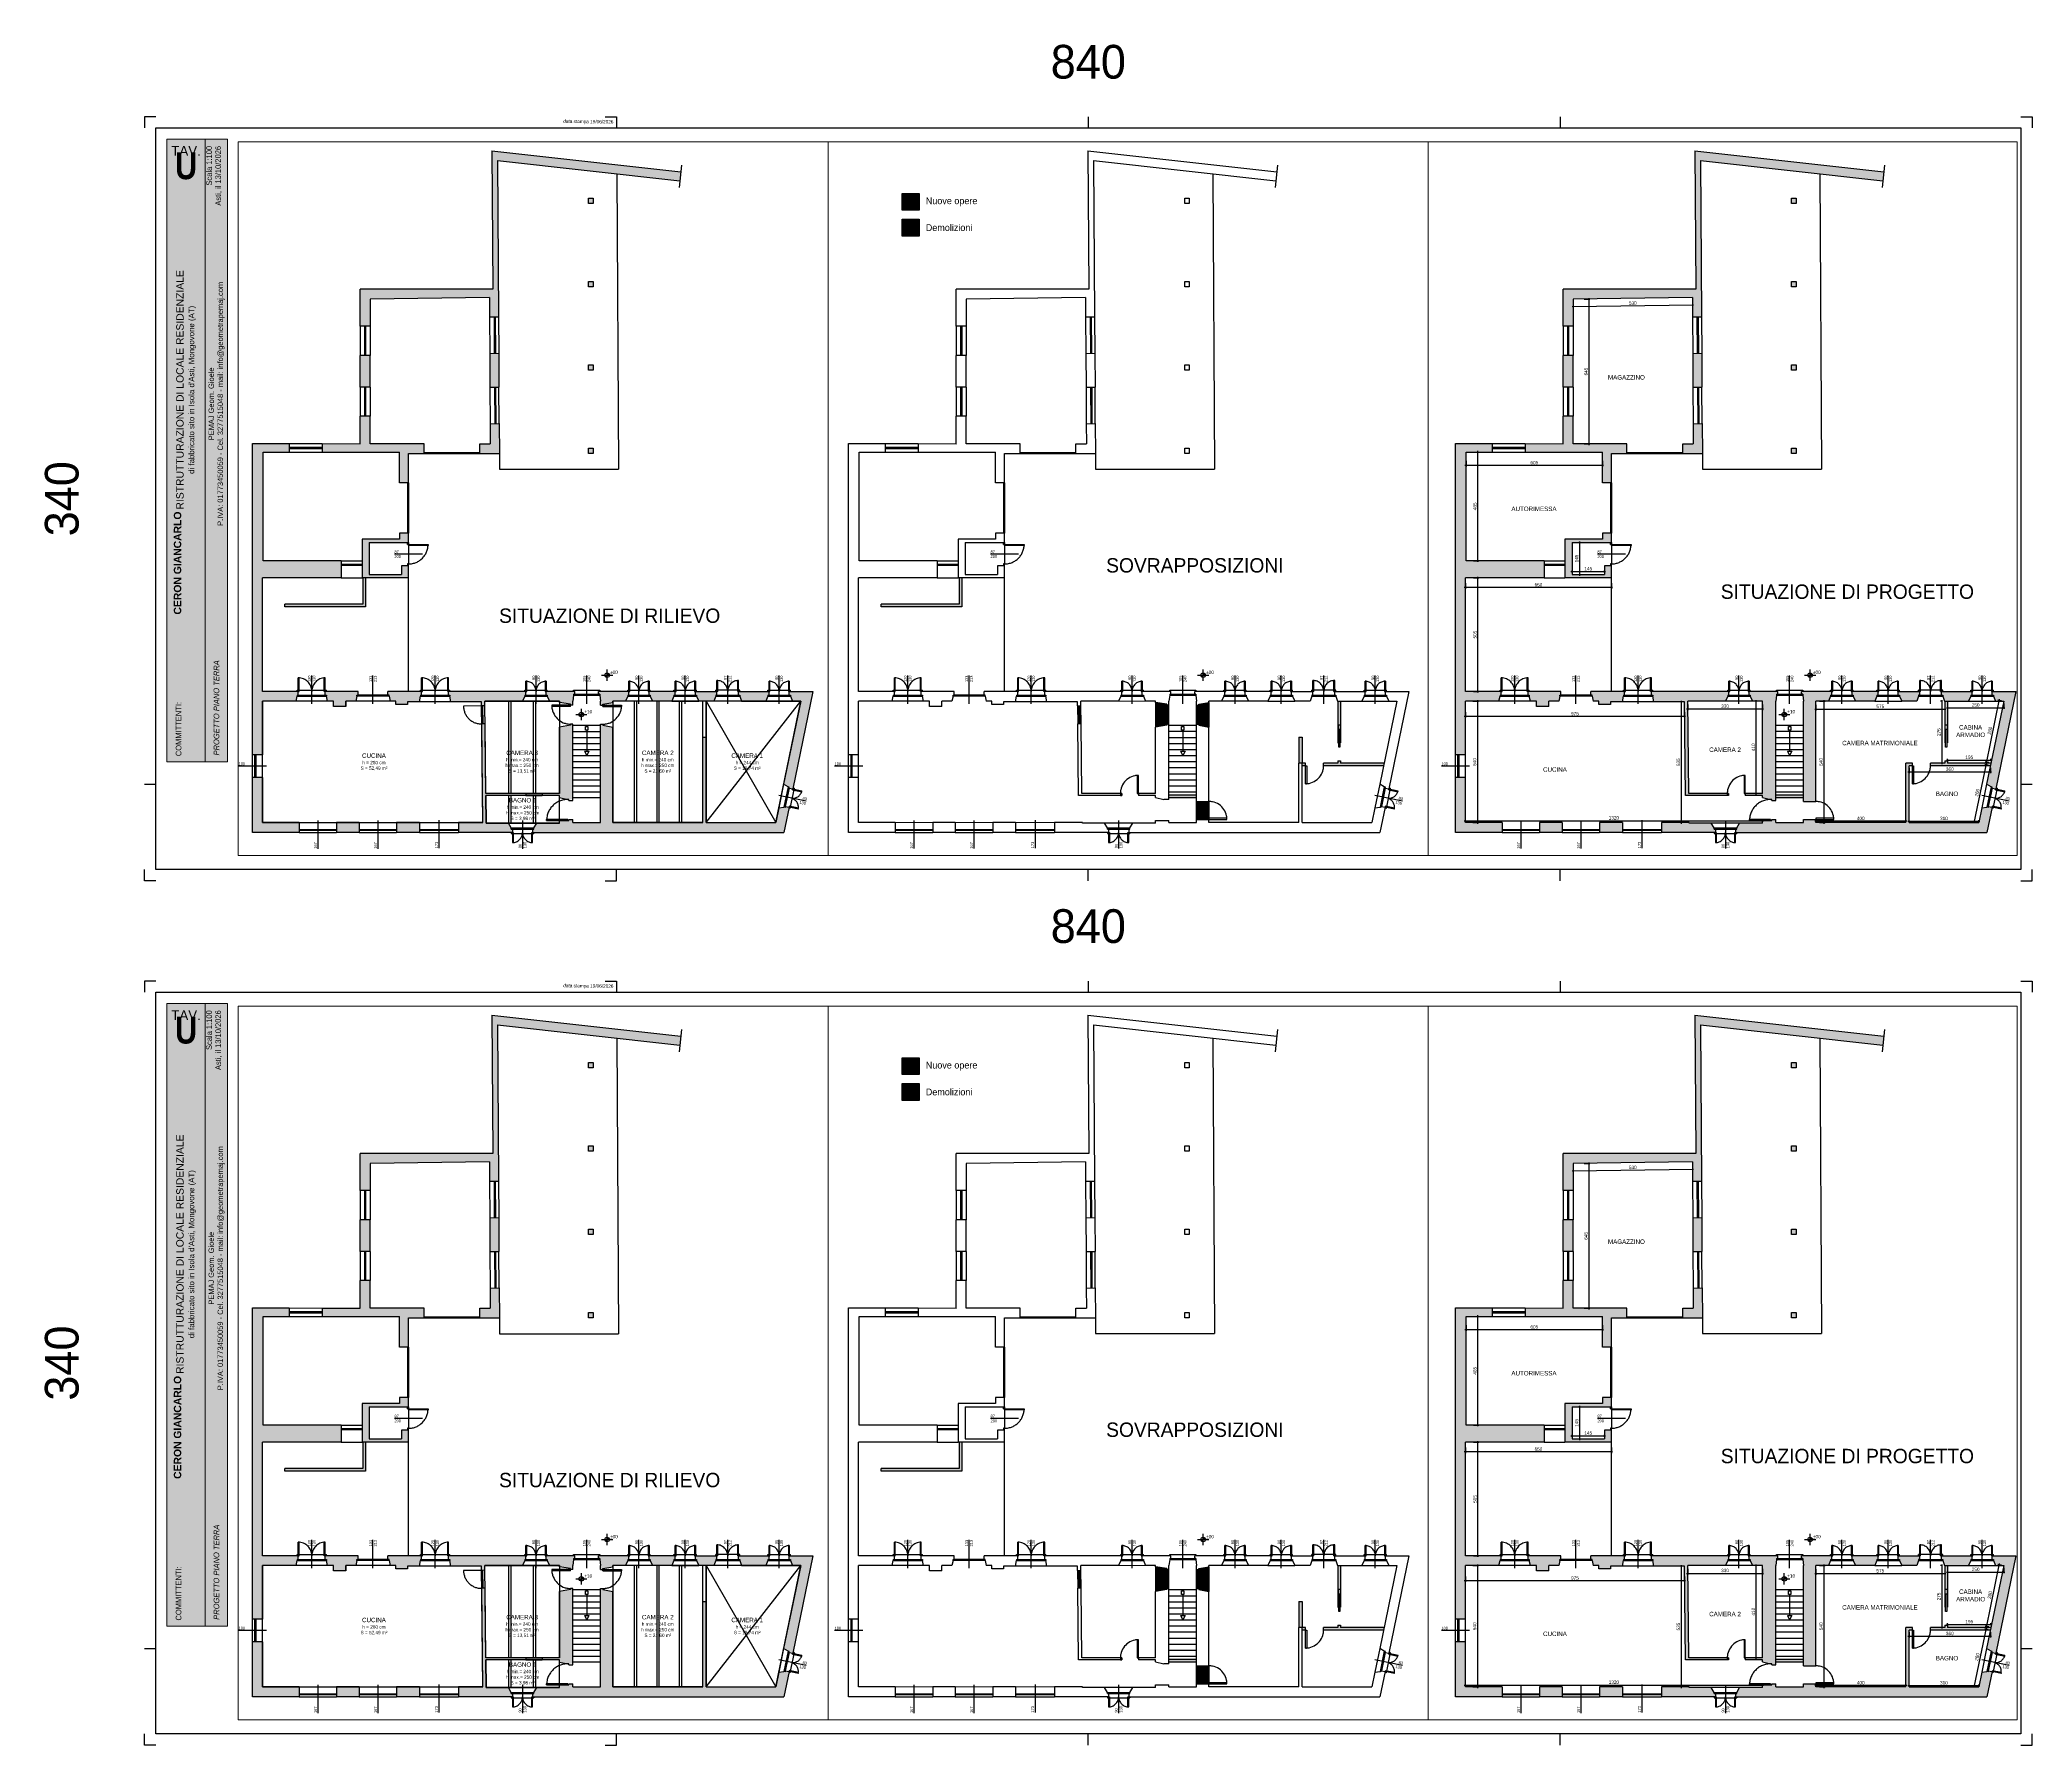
# Paper-space layout 'Layout1' of a CAD drawing. Header units: millimetres. Extents: x -43 to 843, y 165 to 924.
# The model-space entities are those that its viewports show. They can reach past a viewport. Long polylines and large blocks are cut down to what shows.
import ezdxf
from ezdxf.enums import TextEntityAlignment as Align

# ---------------------------------------------------------------- set-up
doc = ezdxf.new("R2010")
doc.units = ezdxf.units.MM
doc.header["$LTSCALE"] = 100
doc.linetypes.add('HIDDEN', pattern=[0.375, 0.25, -0.125])
doc.linetypes.add('TRATTEGGIATA2', pattern=[0.375, 0.25, -0.125])
doc.layers.add('_NS_riquadri', color=190, linetype='Continuous', lineweight=0, plot=False)
doc.layers.add('_SUP', color=190, linetype='Continuous', plot=False)
doc.layers.add('RIL_diagonali', color=8, linetype='HIDDEN', plot=False)
for name, color, linetype in [('BAL_00.12_TESTALINO_TESTI', 3, 'Continuous'), ('CAMP sez', 254, 'Continuous'), ('DEM riempi', 51, 'Continuous'), ('INF', 6, 'Continuous'), ('Interni F', 3, 'Continuous'), ('NC linee_10', 12, 'Continuous'), ('NC riempi', 11, 'Continuous'), ('Q_100_ESECUTIVO', 3, 'Continuous'), ('Quote', 3, 'Continuous'), ('SEZ', 4, 'Continuous'), ('TESTALINO', 3, 'Continuous'), ('Testi', 3, 'Continuous')]:
    doc.layers.add(name, color=color, linetype=linetype)
doc.layers.add('DEM linee', color=7, linetype='TRATTEGGIATA2', lineweight=25)
doc.layers.add('DEM linee_2', color=40, linetype='TRATTEGGIATA2', lineweight=9, true_color=0xf0b400)
doc.layers.add('NC_SEZ', color=1, linetype='Continuous', lineweight=30, true_color=0xff0000)
doc.styles.add('CENTURY', font='GOTHIC.TTF')
doc.styles.get("Standard").update_dxf_attribs({"font": 'arial.ttf'})
doc.styles.add('T_ESE_q100', font='', dxfattribs={"height": 15})
doc.styles.add('TESTALINO_cors', font='GOTHICI.TTF')
doc.styles.add('TESTALINO_gra', font='GOTHICB.TTF')
doc.styles.add('TESTALINO_norm', font='GOTHIC.TTF')
doc.styles.get('T_ESE_q100').set_extended_font_data('Bahnschrift Light')
doc.dimstyles.new('ESE_q100', dxfattribs={"dimscale": 0, "dimtxt": 15, "dimasz": 8, "dimexe": 5, "dimexo": 10, "dimgap": 5, "dimtad": 1, "dimdec": 0, "dimrnd": 0.5, "dimtxsty": 'T_ESE_q100', "dimblk": 'ARCHTICK', "dimcen": 2.5, "dimdle": 5, "dimazin": 3, "dimtfac": 1, "dimtdec": 0, "dimtmove": 2, "dimatfit": 3, "dimldrblk": 'ARCHTICK', "dimfxl": 20, "dimfxlon": 1, "dimarcsym": 0})

# ---------------------------------------------------------------- blocks, each defined once
blk = doc.blocks.new('*D50')
at = {"layer": 'Defpoints', "color": 0, "transparency": 16777216}
for p in [(840, 11.68), (0, 0), (840, 0)]:
    blk.add_point(p, dxfattribs=at)
at = {"layer": '_NS_riquadri', "color": 0, "transparency": 16777216, "insert": (420, 24.35), "char_height": 15, "attachment_point": 5, "style": 'T_ESE_q100'}
blk.add_mtext('840', dxfattribs=at)
blk = doc.blocks.new('_ArchTick')
at = {"color": 0, "linetype": 'ByBlock', "const_width": 0.15}
blk.add_lwpolyline([(-0.5, -0.5), (0.5, 0.5)], dxfattribs=at)
blk = doc.blocks.new('*D49')
at = {"layer": 'Defpoints', "color": 0, "transparency": 16777216}
for p in [(0, 0), (-24.06, -340), (0, -340)]:
    blk.add_point(p, dxfattribs=at)
at = {"layer": '_NS_riquadri', "color": 0, "transparency": 16777216, "insert": (-36.73, -170), "char_height": 15, "attachment_point": 5, "rotation": 90, "style": 'T_ESE_q100'}
blk.add_mtext('340', dxfattribs=at)
blk = doc.blocks.new('A$C255de93f')
at = {"lineweight": -2}
h = blk.add_hatch(color=0, dxfattribs=at)
h.dxf.hatch_style = 1
h.paths.add_polyline_path([(0, 0), (-10, 0, 0.414214), (0, -10)])
h.paths.add_polyline_path([(0, 10), (0, 0), (10, 0, 0.414214)])
at = {"color": 0, "lineweight": -2}
for p, q in [((-25, 0), (25, 0)), ((0, -25), (0, 25))]:
    blk.add_line(p, q, dxfattribs=at)
blk.add_circle((0, 0), 10, dxfattribs=at)
blk = doc.blocks.new('*D20')
at = {"layer": 'Q_100_ESECUTIVO', "color": 0}
for p, q in [((5180.5, -6792.2), (5121.9, -7077)), ((5190.4, -6799.3), (5174.6, -6796.1)), ((5133.9, -7074.3), (5118.1, -7071.1))]:
    blk.add_line(p, q, dxfattribs=at)
for points in [[(5176.9, -6794), (5182.1, -6800.1), (5177.7, -6793.4)], [(5176.9, -6794), (5181.3, -6800.7), (5182.1, -6800.1)], [(5120.3, -7069), (5125.6, -7075.1), (5121.2, -7068.4)], [(5120.3, -7069), (5124.7, -7075.7), (5125.6, -7075.1)]]:
    blk.add_solid(points, dxfattribs=at)
at = {"layer": 'Q_100_ESECUTIVO', "color": 0, "insert": (5138.8, -6932), "char_height": 15, "attachment_point": 5, "rotation": 78.38433, "style": 'T_ESE_q100'}
blk.add_mtext('280', dxfattribs=at)
blk = doc.blocks.new('*D21')
at = {"layer": 'Q_100_ESECUTIVO', "color": 0}
for p, q in [((5121.6, -7079.2), (5067.6, -7342)), ((5131.4, -7086.3), (5115.7, -7083.1)), ((5079.4, -7339.3), (5063.7, -7336.1))]:
    blk.add_line(p, q, dxfattribs=at)
for points in [[(5118, -7081), (5123.2, -7087.1), (5118.8, -7080.5)], [(5118, -7081), (5122.4, -7087.7), (5123.2, -7087.1)], [(5066, -7334), (5071.2, -7340.1), (5066.8, -7333.5)], [(5066, -7334), (5070.4, -7340.7), (5071.2, -7340.1)]]:
    blk.add_solid(points, dxfattribs=at)
at = {"layer": 'Q_100_ESECUTIVO', "color": 0, "insert": (5082.2, -7208), "char_height": 15, "attachment_point": 5, "rotation": 78.38433, "style": 'T_ESE_q100'}
blk.add_mtext('260', dxfattribs=at)
blk = doc.blocks.new('*D24')
at = {"layer": 'Q_100_ESECUTIVO', "color": 0}
for p, q in [((4774.2, -7116.1), (5146.2, -7116.1)), ((4779.2, -7098.3), (4779.2, -7121.1)), ((5141.2, -7098.3), (5141.2, -7121.1))]:
    blk.add_line(p, q, dxfattribs=at)
for points in [[(4776.7, -7119.3), (4781.7, -7112.9), (4776, -7118.6)], [(4776.7, -7119.3), (4782.4, -7113.7), (4781.7, -7112.9)], [(5138.7, -7119.3), (5143.7, -7112.9), (5138, -7118.6)], [(5138.7, -7119.3), (5144.4, -7113.7), (5143.7, -7112.9)]]:
    blk.add_solid(points, dxfattribs=at)
at = {"layer": 'Q_100_ESECUTIVO', "color": 0, "insert": (4960.2, -7103.5), "char_height": 15, "attachment_point": 5, "style": 'T_ESE_q100'}
blk.add_mtext('360', dxfattribs=at)
blk = doc.blocks.new('*D25')
at = {"layer": 'Q_100_ESECUTIVO', "color": 0}
for p, q in [((4774.2, -7335.4), (5094.2, -7335.4)), ((4779.2, -7331.3), (4779.2, -7330.4)), ((5089.2, -7331.3), (5089.2, -7330.4))]:
    blk.add_line(p, q, dxfattribs=at)
for points in [[(4776.7, -7338.6), (4781.7, -7332.2), (4776, -7337.9)], [(4776.7, -7338.6), (4782.4, -7332.9), (4781.7, -7332.2)], [(5086.7, -7338.6), (5091.7, -7332.2), (5086, -7337.9)], [(5086.7, -7338.6), (5092.4, -7332.9), (5091.7, -7332.2)]]:
    blk.add_solid(points, dxfattribs=at)
at = {"layer": 'Q_100_ESECUTIVO', "color": 0, "insert": (4934.2, -7322.7), "char_height": 15, "attachment_point": 5, "style": 'T_ESE_q100'}
blk.add_mtext('310', dxfattribs=at)
blk = doc.blocks.new('*D26')
at = {"layer": 'Q_100_ESECUTIVO', "color": 0}
for p, q in [((4950.2, -6811.3), (4950.2, -6835.5)), ((5200.2, -6811.3), (5200.2, -6835.5)), ((4945.2, -6830.5), (5205.2, -6830.5))]:
    blk.add_line(p, q, dxfattribs=at)
for points in [[(4947.7, -6833.7), (4952.7, -6827.4), (4947, -6833)], [(4947.7, -6833.7), (4953.4, -6828.1), (4952.7, -6827.4)], [(5197.7, -6833.7), (5202.7, -6827.4), (5197, -6833)], [(5197.7, -6833.7), (5203.4, -6828.1), (5202.7, -6827.4)]]:
    blk.add_solid(points, dxfattribs=at)
at = {"layer": 'Q_100_ESECUTIVO', "color": 0, "insert": (5075.2, -6817.9), "char_height": 15, "attachment_point": 5, "style": 'T_ESE_q100'}
blk.add_mtext('250', dxfattribs=at)
blk = doc.blocks.new('*D27')
at = {"layer": 'Q_100_ESECUTIVO', "color": 0}
for p, q in [((4945.2, -7063.2), (5148.7, -7063.2)), ((4950.2, -7066.3), (4950.2, -7058.2)), ((5143.7, -7066.3), (5143.7, -7058.2))]:
    blk.add_line(p, q, dxfattribs=at)
for points in [[(4947.7, -7066.4), (4952.7, -7060), (4947, -7065.6)], [(4947.7, -7066.4), (4953.4, -7060.7), (4952.7, -7060)], [(5141.2, -7066.4), (5146.2, -7060), (5140.5, -7065.6)], [(5141.2, -7066.4), (5146.9, -7060.7), (5146.2, -7060)]]:
    blk.add_solid(points, dxfattribs=at)
at = {"layer": 'Q_100_ESECUTIVO', "color": 0, "insert": (5046.9, -7050.5), "char_height": 15, "attachment_point": 5, "style": 'T_ESE_q100'}
blk.add_mtext('195', dxfattribs=at)
blk = doc.blocks.new('*D28')
at = {"layer": 'Q_100_ESECUTIVO', "color": 0}
for p, q in [((4928.2, -6801.3), (4919.2, -6801.3)), ((4924.2, -6796.3), (4924.2, -7081.3)), ((4928.2, -7076.3), (4919.2, -7076.3))]:
    blk.add_line(p, q, dxfattribs=at)
for points in [[(4921, -6798.8), (4927.4, -6803.8), (4921.8, -6798.1)], [(4921, -6798.8), (4926.7, -6804.5), (4927.4, -6803.8)], [(4921, -7073.8), (4927.4, -7078.8), (4921.8, -7073.1)], [(4921, -7073.8), (4926.7, -7079.5), (4927.4, -7078.8)]]:
    blk.add_solid(points, dxfattribs=at)
at = {"layer": 'Q_100_ESECUTIVO', "color": 0, "insert": (4911.6, -6938.8), "char_height": 15, "attachment_point": 5, "rotation": 90, "style": 'T_ESE_q100'}
blk.add_mtext('275', dxfattribs=at)
blk = doc.blocks.new('*D29')
at = {"layer": 'Q_100_ESECUTIVO', "color": 0}
for p, q in [((4364.2, -6817.2), (4364.2, -6842.2)), ((4938.2, -6817.2), (4938.2, -6842.2)), ((4359.2, -6837.2), (4943.2, -6837.2))]:
    blk.add_line(p, q, dxfattribs=at)
for points in [[(4361.7, -6840.4), (4366.7, -6834), (4361, -6839.7)], [(4361.7, -6840.4), (4367.4, -6834.7), (4366.7, -6834)], [(4935.7, -6840.4), (4940.7, -6834), (4935, -6839.7)], [(4935.7, -6840.4), (4941.4, -6834.7), (4940.7, -6834)]]:
    blk.add_solid(points, dxfattribs=at)
at = {"layer": 'Q_100_ESECUTIVO', "color": 0, "insert": (4651.2, -6824.6), "char_height": 15, "attachment_point": 5, "style": 'T_ESE_q100'}
blk.add_mtext('575', dxfattribs=at)
blk = doc.blocks.new('*D30')
at = {"layer": 'Q_100_ESECUTIVO', "color": 0}
for p, q in [((4769.2, -7335.4), (4359.2, -7335.4)), ((4364.2, -7331.3), (4364.2, -7330.4)), ((4764.2, -7331.3), (4764.2, -7330.4))]:
    blk.add_line(p, q, dxfattribs=at)
for points in [[(4361.7, -7338.6), (4366.7, -7332.2), (4361, -7337.9)], [(4361.7, -7338.6), (4367.4, -7332.9), (4366.7, -7332.2)], [(4761.7, -7338.6), (4766.7, -7332.2), (4761, -7337.9)], [(4761.7, -7338.6), (4767.4, -7332.9), (4766.7, -7332.2)]]:
    blk.add_solid(points, dxfattribs=at)
at = {"layer": 'Q_100_ESECUTIVO', "color": 0, "insert": (4564.2, -7322.7), "char_height": 15, "attachment_point": 5, "style": 'T_ESE_q100'}
blk.add_mtext('400', dxfattribs=at)
blk = doc.blocks.new('*D31')
at = {"layer": 'Q_100_ESECUTIVO', "color": 0}
for p, q in [((4380.5, -6801.3), (4405.5, -6801.3)), ((4400.5, -6796.3), (4400.5, -7346.3)), ((4380.5, -7341.3), (4405.5, -7341.3))]:
    blk.add_line(p, q, dxfattribs=at)
for points in [[(4397.3, -6798.8), (4403.7, -6803.8), (4398, -6798.1)], [(4397.3, -6798.8), (4402.9, -6804.5), (4403.7, -6803.8)], [(4397.3, -7338.8), (4403.7, -7343.8), (4398, -7338.1)], [(4397.3, -7338.8), (4402.9, -7344.5), (4403.7, -7343.8)]]:
    blk.add_solid(points, dxfattribs=at)
at = {"layer": 'Q_100_ESECUTIVO', "color": 0, "insert": (4387.8, -7071.3), "char_height": 15, "attachment_point": 5, "rotation": 90, "style": 'T_ESE_q100'}
blk.add_mtext('540', dxfattribs=at)
blk = doc.blocks.new('*D32')
at = {"layer": 'Q_100_ESECUTIVO', "color": 0}
for p, q in [((4116.2, -6801.3), (4093.6, -6801.3)), ((4098.6, -7216.3), (4098.6, -6796.3)), ((4116.2, -7211.3), (4093.6, -7211.3))]:
    blk.add_line(p, q, dxfattribs=at)
for points in [[(4095.4, -6798.8), (4101.7, -6803.8), (4096.1, -6798.1)], [(4095.4, -6798.8), (4101, -6804.5), (4101.7, -6803.8)], [(4095.4, -7208.8), (4101.7, -7213.8), (4096.1, -7208.1)], [(4095.4, -7208.8), (4101, -7214.5), (4101.7, -7213.8)]]:
    blk.add_solid(points, dxfattribs=at)
at = {"layer": 'Q_100_ESECUTIVO', "color": 0, "insert": (4085.9, -7006.3), "char_height": 15, "attachment_point": 5, "rotation": 90, "style": 'T_ESE_q100'}
blk.add_mtext('410', dxfattribs=at)
blk = doc.blocks.new('*D33')
at = {"layer": 'Q_100_ESECUTIVO', "color": 0}
for p, q in [((3794.2, -6815.8), (3794.2, -6840.8)), ((4126.2, -6815.8), (4126.2, -6840.8)), ((3789.2, -6835.8), (4131.2, -6835.8))]:
    blk.add_line(p, q, dxfattribs=at)
for points in [[(3791.7, -6839), (3796.7, -6832.6), (3791, -6838.2)], [(3791.7, -6839), (3797.4, -6833.3), (3796.7, -6832.6)], [(4123.7, -6839), (4128.7, -6832.6), (4123, -6838.2)], [(4123.7, -6839), (4129.4, -6833.3), (4128.7, -6832.6)]]:
    blk.add_solid(points, dxfattribs=at)
at = {"layer": 'Q_100_ESECUTIVO', "color": 0, "insert": (3960.2, -6823.1), "char_height": 15, "attachment_point": 5, "style": 'T_ESE_q100'}
blk.add_mtext('330', dxfattribs=at)
blk = doc.blocks.new('*D34')
at = {"layer": 'Q_100_ESECUTIVO', "color": 0}
for p, q in [((3771.8, -6804.3), (3759.8, -6804.3)), ((3764.8, -6799.3), (3764.8, -7346.3)), ((3771.8, -7341.3), (3759.8, -7341.3))]:
    blk.add_line(p, q, dxfattribs=at)
for points in [[(3761.6, -6801.8), (3767.9, -6806.8), (3762.3, -6801.1)], [(3761.6, -6801.8), (3767.2, -6807.5), (3767.9, -6806.8)], [(3761.6, -7338.8), (3767.9, -7343.8), (3762.3, -7338.1)], [(3761.6, -7338.8), (3767.2, -7344.5), (3767.9, -7343.8)]]:
    blk.add_solid(points, dxfattribs=at)
at = {"layer": 'Q_100_ESECUTIVO', "color": 0, "insert": (3752.1, -7072.8), "char_height": 15, "attachment_point": 5, "rotation": 90, "style": 'T_ESE_q100'}
blk.add_mtext('535', dxfattribs=at)
blk = doc.blocks.new('*D35')
at = {"layer": 'Q_100_ESECUTIVO', "color": 0}
for p, q in [((2799.9, -7332.9), (4131.2, -7332.9)), ((2804.9, -7331.3), (2804.9, -7327.9)), ((4126.2, -7331.3), (4126.2, -7327.9))]:
    blk.add_line(p, q, dxfattribs=at)
for points in [[(2802.5, -7336.1), (2807.4, -7329.7), (2801.8, -7335.4)], [(2802.5, -7336.1), (2808.1, -7330.4), (2807.4, -7329.7)], [(4123.7, -7336.1), (4128.7, -7329.7), (4123, -7335.4)], [(4123.7, -7336.1), (4129.4, -7330.4), (4128.7, -7329.7)]]:
    blk.add_solid(points, dxfattribs=at)
at = {"layer": 'Q_100_ESECUTIVO', "color": 0, "insert": (3465.6, -7320.2), "char_height": 15, "attachment_point": 5, "style": 'T_ESE_q100'}
blk.add_mtext('1320', dxfattribs=at)
blk = doc.blocks.new('*D36')
at = {"layer": 'Q_100_ESECUTIVO', "color": 0}
for p, q in [((3784.2, -6869.3), (2799.9, -6869.3)), ((2804.9, -6849.3), (2804.9, -6874.3)), ((3779.2, -6849.3), (3779.2, -6874.3))]:
    blk.add_line(p, q, dxfattribs=at)
for points in [[(2802.5, -6872.5), (2807.4, -6866.2), (2801.8, -6871.8)], [(2802.5, -6872.5), (2808.1, -6866.9), (2807.4, -6866.2)], [(3776.8, -6872.5), (3781.7, -6866.2), (3776.1, -6871.8)], [(3776.8, -6872.5), (3782.4, -6866.9), (3781.7, -6866.2)]]:
    blk.add_solid(points, dxfattribs=at)
at = {"layer": 'Q_100_ESECUTIVO', "color": 0, "insert": (3292.1, -6856.7), "char_height": 15, "attachment_point": 5, "style": 'T_ESE_q100'}
blk.add_mtext('975', dxfattribs=at)
blk = doc.blocks.new('*D37')
at = {"layer": 'Q_100_ESECUTIVO', "color": 0}
for p, q in [((2838.3, -6801.3), (2863.3, -6801.3)), ((2858.3, -6796.3), (2858.3, -7346.3)), ((2838.3, -7341.3), (2863.3, -7341.3))]:
    blk.add_line(p, q, dxfattribs=at)
for points in [[(2855.1, -6798.8), (2861.4, -6803.8), (2855.8, -6798.1)], [(2855.1, -6798.8), (2860.7, -6804.5), (2861.4, -6803.8)], [(2855.1, -7338.8), (2861.4, -7343.8), (2855.8, -7338.1)], [(2855.1, -7338.8), (2860.7, -7344.5), (2861.4, -7343.8)]]:
    blk.add_solid(points, dxfattribs=at)
at = {"layer": 'Q_100_ESECUTIVO', "color": 0, "insert": (2845.6, -7071.3), "char_height": 15, "attachment_point": 5, "rotation": 90, "style": 'T_ESE_q100'}
blk.add_mtext('540', dxfattribs=at)
blk = doc.blocks.new('*D38')
at = {"layer": 'Q_100_ESECUTIVO', "color": 0}
for p, q in [((2840.2, -6252.3), (2865.2, -6252.3)), ((2860.2, -6762.3), (2860.2, -6247.3)), ((2840.2, -6757.3), (2865.2, -6757.3))]:
    blk.add_line(p, q, dxfattribs=at)
for points in [[(2857, -6249.8), (2863.4, -6254.8), (2857.7, -6249.1)], [(2857, -6249.8), (2862.7, -6255.5), (2863.4, -6254.8)], [(2857, -6754.8), (2863.4, -6759.8), (2857.7, -6754.1)], [(2857, -6754.8), (2862.7, -6760.5), (2863.4, -6759.8)]]:
    blk.add_solid(points, dxfattribs=at)
at = {"layer": 'Q_100_ESECUTIVO', "color": 0, "insert": (2847.5, -6504.8), "char_height": 15, "attachment_point": 5, "rotation": 90, "style": 'T_ESE_q100'}
blk.add_mtext('505', dxfattribs=at)
blk = doc.blocks.new('*D39')
at = {"layer": 'Q_100_ESECUTIVO', "color": 0}
for p, q in [((2804.9, -6275.8), (2804.9, -6300.8)), ((3454.9, -6275.8), (3454.9, -6300.8)), ((3459.9, -6295.8), (2799.9, -6295.8))]:
    blk.add_line(p, q, dxfattribs=at)
for points in [[(2802.5, -6298.9), (2807.4, -6292.6), (2801.8, -6298.2)], [(2802.5, -6298.9), (2808.1, -6293.3), (2807.4, -6292.6)], [(3452.5, -6298.9), (3457.4, -6292.6), (3451.8, -6298.2)], [(3452.5, -6298.9), (3458.1, -6293.3), (3457.4, -6292.6)]]:
    blk.add_solid(points, dxfattribs=at)
at = {"layer": 'Q_100_ESECUTIVO', "color": 0, "insert": (3129.9, -6283.1), "char_height": 15, "attachment_point": 5, "style": 'T_ESE_q100'}
blk.add_mtext('650', dxfattribs=at)
blk = doc.blocks.new('*D40')
at = {"layer": 'Q_100_ESECUTIVO', "color": 0}
for p, q in [((2840.2, -5692.3), (2865.2, -5692.3)), ((2860.2, -6181.3), (2860.2, -5687.3)), ((2840.2, -6176.3), (2865.2, -6176.3))]:
    blk.add_line(p, q, dxfattribs=at)
for points in [[(2857, -5689.8), (2863.4, -5694.8), (2857.7, -5689.1)], [(2857, -5689.8), (2862.7, -5695.5), (2863.4, -5694.8)], [(2857, -6173.8), (2863.4, -6178.8), (2857.7, -6173.1)], [(2857, -6173.8), (2862.7, -6179.5), (2863.4, -6178.8)]]:
    blk.add_solid(points, dxfattribs=at)
at = {"layer": 'Q_100_ESECUTIVO', "color": 0, "insert": (2847.5, -5934.3), "char_height": 15, "attachment_point": 5, "rotation": 90, "style": 'T_ESE_q100'}
blk.add_mtext('485', dxfattribs=at)
blk = doc.blocks.new('*D41')
at = {"layer": 'Q_100_ESECUTIVO', "color": 0}
for p, q in [((3419.9, -5752), (2802.9, -5752)), ((2807.9, -5732), (2807.9, -5757)), ((3414.9, -5732), (3414.9, -5757))]:
    blk.add_line(p, q, dxfattribs=at)
for points in [[(2805.5, -5755.2), (2810.4, -5748.9), (2804.8, -5754.5)], [(2805.5, -5755.2), (2811.1, -5749.6), (2810.4, -5748.9)], [(3412.5, -5755.2), (3417.4, -5748.9), (3411.8, -5754.5)], [(3412.5, -5755.2), (3418.1, -5749.6), (3417.4, -5748.9)]]:
    blk.add_solid(points, dxfattribs=at)
at = {"layer": 'Q_100_ESECUTIVO', "color": 0, "insert": (3111.4, -5739.4), "char_height": 15, "attachment_point": 5, "style": 'T_ESE_q100'}
blk.add_mtext('605', dxfattribs=at)
blk = doc.blocks.new('*D42')
at = {"layer": 'Q_100_ESECUTIVO', "color": 0}
for p, q in [((3820.3, -5038.8), (3279.4, -5046)), ((3284.1, -5025.9), (3284.4, -5050.9)), ((3815.1, -5018.9), (3815.4, -5043.9))]:
    blk.add_line(p, q, dxfattribs=at)
for points in [[(3281.9, -5049.1), (3286.8, -5042.7), (3281.2, -5048.4)], [(3281.9, -5049.1), (3287.5, -5043.4), (3286.8, -5042.7)], [(3812.9, -5042.1), (3817.8, -5035.7), (3812.2, -5041.4)], [(3812.9, -5042.1), (3818.5, -5036.4), (3817.8, -5035.7)]]:
    blk.add_solid(points, dxfattribs=at)
at = {"layer": 'Q_100_ESECUTIVO', "color": 0, "insert": (3549.7, -5029.7), "char_height": 15, "attachment_point": 5, "rotation": 0.75398, "style": 'T_ESE_q100'}
blk.add_mtext('530', dxfattribs=at)
blk = doc.blocks.new('*D43')
at = {"layer": 'Q_100_ESECUTIVO', "color": 0}
for p, q in [((3333.8, -5012.3), (3358.8, -5012.3)), ((3353.8, -5007.3), (3353.8, -5661.3)), ((3333.8, -5656.3), (3358.8, -5656.3))]:
    blk.add_line(p, q, dxfattribs=at)
for points in [[(3350.6, -5009.8), (3356.9, -5014.8), (3351.3, -5009.1)], [(3350.6, -5009.8), (3356.2, -5015.5), (3356.9, -5014.8)], [(3350.6, -5653.8), (3356.9, -5658.8), (3351.3, -5653.1)], [(3350.6, -5653.8), (3356.2, -5659.5), (3356.9, -5658.8)]]:
    blk.add_solid(points, dxfattribs=at)
at = {"layer": 'Q_100_ESECUTIVO', "color": 0, "insert": (3341.2, -5334.3), "char_height": 15, "attachment_point": 5, "rotation": 90, "style": 'T_ESE_q100'}
blk.add_mtext('645', dxfattribs=at)
blk = doc.blocks.new('*D44')
at = {"layer": 'Q_100_ESECUTIVO', "color": 0}
for p, q in [((3274.4, -6224.1), (3428.4, -6224.1)), ((3279.4, -6227.8), (3279.4, -6219.1)), ((3423.4, -6227.8), (3423.4, -6219.1))]:
    blk.add_line(p, q, dxfattribs=at)
for points in [[(3277, -6227.3), (3281.9, -6221), (3276.3, -6226.6)], [(3277, -6227.3), (3282.6, -6221.7), (3281.9, -6221)], [(3421, -6227.3), (3425.9, -6221), (3420.3, -6226.6)], [(3421, -6227.3), (3426.6, -6221.7), (3425.9, -6221)]]:
    blk.add_solid(points, dxfattribs=at)
at = {"layer": 'Q_100_ESECUTIVO', "color": 0, "insert": (3351.4, -6211.6), "char_height": 15, "attachment_point": 5, "style": 'T_ESE_q100'}
blk.add_mtext('145', dxfattribs=at)
blk = doc.blocks.new('*D45')
at = {"layer": 'Q_100_ESECUTIVO', "color": 0}
for p, q in [((3291.9, -6094.8), (3316.9, -6094.8)), ((3311.9, -6089.8), (3311.9, -6242.8)), ((3291.9, -6237.8), (3316.9, -6237.8))]:
    blk.add_line(p, q, dxfattribs=at)
for points in [[(3308.8, -6092.3), (3315.1, -6097.3), (3309.5, -6091.6)], [(3308.8, -6092.3), (3314.4, -6098), (3315.1, -6097.3)], [(3308.8, -6235.3), (3315.1, -6240.3), (3309.5, -6234.6)], [(3308.8, -6235.3), (3314.4, -6241), (3315.1, -6240.3)]]:
    blk.add_solid(points, dxfattribs=at)
at = {"layer": 'Q_100_ESECUTIVO', "color": 0, "insert": (3299.4, -6166.3), "char_height": 15, "attachment_point": 5, "rotation": 90, "style": 'T_ESE_q100'}
blk.add_mtext('145', dxfattribs=at)
blk = doc.blocks.new('*U48')
at = {"linetype": 'Continuous', "true_color": 0xe5e4e0}
blk.add_hatch(color=254, dxfattribs=at).paths.add_polyline_path([(10, -287), (27, -287), (27, -10), (10, -10)])
at = {"linetype": 'Continuous', "lineweight": 0, "true_color": 0x433f38}
blk.add_hatch(color=47, dxfattribs=at).paths.add_polyline_path([(27, -287), (37, -287), (37, -10), (27, -10)])
at = {"color": 0, "lineweight": -2}
for p, q in [((210, 0), (210, -5)), ((0, -297), (5, -297)), ((835, -297), (840, -297)), ((210, -340), (210, -335))]:
    blk.add_line(p, q, dxfattribs=at)
for points in [[(5, 0), (0, 0), (0, -5)], [(205, 0), (210, 0), (210, -5)], [(210, 0), (210, 0), (210, -5)], [(420, 0), (420, 0), (420, -5)], [(630, 0), (630, 0), (630, -5)], [(835, 0), (840, 0), (840, -5)], [(840, 0), (840, 0), (840, -5)], [(5, -340), (0, -340), (0, -335)], [(205, -340), (210, -340), (210, -335)], [(210, -340), (210, -340), (210, -335)], [(420, -340), (420, -340), (420, -335)], [(630, -340), (630, -340), (630, -335)], [(835, -340), (840, -340), (840, -335)], [(840, -340), (840, -340), (840, -335)]]:
    blk.add_lwpolyline(points, dxfattribs=at)
blk.add_lwpolyline([(5, -5), (835, -5), (835, -335), (5, -335), (5, -5)], close=True, dxfattribs=at)
at = {"layer": '_NS_riquadri'}
for p, q in [((10, -287), (10, -10)), ((27, -10), (10, -10)), ((27, -287), (27, -10)), ((37, -10), (27, -10)), ((37, -287), (37, -10)), ((27, -287), (10, -287)), ((14.19, -287), (27, -287)), ((37, -287), (27, -287))]:
    blk.add_line(p, q, dxfattribs=at)
at = {"layer": 'BAL_00.12_TESTALINO_TESTI', "color": 1, "true_color": 0xff0f0f, "style": 'TESTALINO_norm'}
blk.add_text('TAV.', height=4.4, dxfattribs=at).set_placement((18.5, -13), align=Align.TOP_CENTER)
blk.add_text('COMMITTENTI:', height=2.5, rotation=90, dxfattribs=at).set_placement((13.91, -284.56), align=Align.TOP_LEFT)
at = {"layer": 'BAL_00.12_TESTALINO_TESTI', "insert": (208.67, -2.5), "char_height": 1.5, "width": 45.0474, "attachment_point": 6, "rotation": 359.31361, "style": 'TESTALINO_norm'}
blk.add_mtext('data stampa 19/06/2026', dxfattribs=at)
at = {"layer": 'BAL_00.12_TESTALINO_TESTI', "color": 7, "linetype": 'Continuous', "lineweight": 40, "true_color": 0xffffff, "width": 269, "attachment_point": 5, "rotation": 90, "line_spacing_factor": 1.002449}
for s, insert, char_height in [("\\A1;{\\H1.1x;\\C256;\\c0;RISTRUTTURAZIONE DI LOCALE RESIDENZIALE\\P\\H0.75756x;di fabbricato sito in Isola d'Asti, Mongovone (AT)}", (18.5, -121.54), 3), ('\\A1;{\\W0.95;PEMAJ Geom. Gioele\\PP.IVA: \\A0;01773450059 - \\A1;Cel. 3277515048 - mail: info@geometrapemaj.com}', (32.07, -127.78), 2.4)]:
    blk.add_mtext(s, dxfattribs=dict(at, insert=insert, char_height=char_height))
at = {"layer": 'BAL_00.12_TESTALINO_TESTI', "color": 7, "linetype": 'Continuous', "lineweight": 40, "true_color": 0xffffff, "insert": (14.72, -284.56), "char_height": 4.4, "attachment_point": 4, "rotation": 90, "line_spacing_factor": 1.082983}
blk.add_mtext('{\\fArial|b1|i0|c0|p34;\\H0.75x;\\C1;\\c987135;^I^I ^I        CERON GIANCARLO}', dxfattribs=at)
at = {"layer": 'BAL_00.12_TESTALINO_TESTI', "color": 1, "style": 'TESTALINO_gra', "width": 0.85}
blk.add_attdef('TAVOLA_NUM', text='', height=12, dxfattribs=at).set_placement((18.5, -27.83), align=Align.CENTER)
at = {"layer": 'BAL_00.12_TESTALINO_TESTI', "color": 7, "true_color": 0xffffff, "style": 'TESTALINO_norm'}
for tag, p in [('SCALE', (30, -13)), ('DATA', (34, -13))]:
    blk.add_attdef(tag, text='', height=2.5, rotation=90, dxfattribs=at).set_placement(p, align=Align.RIGHT)
at = {"layer": 'BAL_00.12_TESTALINO_TESTI', "color": 1, "style": 'TESTALINO_cors'}
blk.add_attdef('TAVOLA_NUM_2', text='', height=2, dxfattribs=at).set_placement((18.5, -38.37), align=Align.CENTER)
at = {"layer": 'BAL_00.12_TESTALINO_TESTI', "color": 7, "true_color": 0xffffff, "style": 'TESTALINO_cors'}
blk.add_attdef('TAV_OGG_1', (33.25, -284.22), '', height=2.5, rotation=90, dxfattribs=at)
at = {"layer": '_NS_riquadri'}
dim = blk.add_linear_dim(base=(840, 11.68), p1=(0, 0), p2=(840, 0), dimstyle='ESE_q100', override={"dimscale": 1, "dimse1": 1, "dimse2": 1, "dimsd1": 1, "dimsd2": 1}, dxfattribs=at)
dim.commit()
dim.dimension.update_dxf_attribs({"geometry": '*D50', "text_midpoint": (420, 24.35), "dimtype": 160})
dim = blk.add_linear_dim(base=(-24.06, -340), p1=(0, 0), p2=(0, -340), angle=90, dimstyle='ESE_q100', override={"dimscale": 1, "dimse1": 1, "dimse2": 1, "dimsd1": 1, "dimsd2": 1}, dxfattribs=at)
dim.commit()
dim.dimension.update_dxf_attribs({"geometry": '*D49', "text_midpoint": (-36.73, -170), "dimtype": 160})

msp = doc.modelspace()

# ---------------------------------------------------------------- hatches: boundary and pattern name
at = {"layer": 'CAMP sez'}
h = msp.add_hatch(color=256, dxfattribs=at)
h.dxf.hatch_style = 1
h.paths.add_polyline_path([(3826, 3238.6), (3829.8, 2622.6), (3240.1, 2622.6), (3240.1, 2458.6), (3284.1, 2458.6), (3284.1, 2578.6), (3815, 2585.5), (3815.6, 2499.5), (3855.6, 2499.8), (3851.3, 3195.5), (4662.4, 3105.5), (4666.8, 3145.2)])
h.paths.add_polyline_path([(3264.1, 1338.6), (3252.1, 1338.6), (3252.1, 1221.6), (2905.1, 1221.6), (2905.1, 1209.6), (3264.1, 1209.6)])
h.paths.add_polyline_path([(3972.4, 811.6), (3972.4, 816.6), (3977.4, 816.6), (3977.4, 833.6), (3633.4, 833.6), (3633.4, 816.6), (3638.4, 816.6), (3638.4, 811.6), (3643.4, 786.6), (3779.4, 786.6), (3779.6, 768.4), (3794.6, 768.6), (3794.4, 789.6), (3962.4, 789.6)])
h.paths.add_polyline_path([(3799.5, 369.6), (3976.4, 369.6), (3976.4, 379.6), (3799.4, 379.6), (3795.6, 688.6), (3780.6, 688.4), (3786, 249.6), (3677, 249.6), (3677, 205.6), (3917.4, 205.6), (3917.4, 220.6), (3912.4, 220.6), (3912.4, 225.6), (3899.4, 247.6), (3801, 247.6)])
h.paths.add_polyline_path([(5148.4, 318.1), (5131.7, 321.5), (5130.7, 316.6), (5125.8, 317.6), (5102.9, 315.2), (5089.4, 249.6), (4779.4, 249.6), (4779.4, 629.6), (4764.4, 629.6), (4764.4, 249.6), (4364.4, 249.6), (4364.4, 674.6), (4319.4, 682.6), (4319.4, 687.6), (4309.4, 687.6), (4309.4, 249.6), (4186.4, 249.6), (4186.4, 263.6), (4168.4, 263.6), (4168.4, 258.6), (4126.4, 258.6), (4126.4, 247.6), (4025.4, 247.6), (4012.4, 225.6), (4012.4, 220.6), (4007.4, 220.6), (4007.4, 205.6), (5125.2, 205.6)])
h.paths.add_polyline_path([(3154.9, 1413.5), (2807.9, 1413.5), (2807.9, 1897.5), (2923.9, 1897.5), (2923.9, 1934.9), (2760.9, 1935), (2760.9, 549.5), (2804.9, 549.5), (2804.9, 788.5), (2954.2, 788.5), (2959.2, 810.5), (2959.2, 815.5), (2964.2, 815.5), (2964.2, 832.5), (2804.9, 832.5), (2804.9, 1337.5), (3154.9, 1337.5)])
h.paths.add_polyline_path([(3279.4, 1495), (3454.9, 1495), (3454.9, 1536.5), (3414.9, 1536.5), (3414.9, 1509.5), (3247.9, 1509.5), (3247.9, 1337.5), (3454.9, 1337.5), (3454.9, 1391), (3423.4, 1391), (3423.4, 1352), (3279.4, 1352)])
h.paths.add_polyline_path([(3523.9, 1933.5), (3283.9, 1933.5), (3283.9, 2056.5), (3239.9, 2056.5), (3239.9, 1934.6), (3070.9, 1934.7), (3070.9, 1897.5), (3414.9, 1897.5), (3414.9, 1760.5), (3454.9, 1760.5), (3454.9, 1890.5), (3523.9, 1890.5)])
h.paths.add_polyline_path([(3283.9, 2327.5), (3239.9, 2327.5), (3239.9, 2186.5), (3283.9, 2186.5)])
h.paths.add_polyline_path([(3856.4, 2336.8), (3816.4, 2336.5), (3817.4, 2185.5), (3857.4, 2185.8)])
h.paths.add_polyline_path([(3858.4, 2023.8), (3818.4, 2023.5), (3818.9, 1933.5), (3771.9, 1933.5), (3771.9, 1890.5), (3859.2, 1890.5)])
h.paths.add_polyline_path([(4276.2, 1914.5), (4256.2, 1914.5), (4256.2, 1890.5), (4276.2, 1890.5)])
h.paths.add_polyline_path([(4276.2, 2285.5), (4256.2, 2285.5), (4256.2, 2261.5), (4276.2, 2261.5)])
h.paths.add_polyline_path([(4276.2, 2656.5), (4256.2, 2656.5), (4256.2, 2632.5), (4276.2, 2632.5)])
h.paths.add_polyline_path([(4276.2, 3027.5), (4256.2, 3027.5), (4256.2, 3003.5), (4276.2, 3003.5)])
h.paths.add_polyline_path([(3508.2, 810.5), (3508.2, 815.5), (3513.2, 815.5), (3513.2, 832.5), (3363.2, 832.5), (3363.2, 815.5), (3368.2, 815.5), (3368.2, 810.5), (3373.2, 788.5), (3398.2, 788.5), (3398.2, 773.5), (3450.2, 773.5), (3450.2, 785.5), (3503.2, 785.5)])
h.paths.add_polyline_path([(3225.2, 810.5), (3225.2, 815.5), (3230.2, 815.5), (3230.2, 832.5), (3084.2, 832.5), (3084.2, 815.5), (3089.2, 815.5), (3089.2, 810.5), (3094.2, 788.5), (3121.2, 788.5), (3121.2, 765.5), (3176.2, 765.5), (3176.2, 788.5), (3220.2, 788.5)])
h.paths.add_polyline_path([(2967.8, 248.5), (2804.9, 248.5), (2804.9, 449.5), (2760.9, 449.5), (2760.9, 204.5), (2967.8, 204.5)])
h.paths.add_polyline_path([(3234.8, 248.5), (3134.8, 248.5), (3134.8, 204.5), (3234.8, 204.5)])
h.paths.add_polyline_path([(3503.8, 248.5), (3401.8, 248.5), (3401.8, 204.5), (3503.8, 204.5)])
h.paths.add_polyline_path([(5254.2, 832.5), (5149.2, 832.5), (5149.2, 815.5), (5154.2, 815.5), (5154.2, 810.5), (5164.2, 788.5), (5200.2, 788.5), (5124.2, 419), (5144.4, 407.7), (5149.3, 406.7), (5148.3, 401.8), (5164.9, 398.4)])
h.paths.add_polyline_path([(5054.2, 810.5), (5054.2, 815.5), (5059.2, 815.5), (5059.2, 832.5), (4923.7, 832.5), (4923.7, 815.5), (4928.7, 815.5), (4928.7, 810.5), (4936.2, 788.5), (5044.2, 788.5)])
h.paths.add_polyline_path([(4826.7, 832.5), (4731.2, 832.5), (4731.2, 815.5), (4736.2, 815.5), (4736.2, 810.5), (4746.2, 788.5), (4814.2, 788.5), (4821.7, 810.5), (4821.7, 815.5), (4826.7, 815.5)])
h.paths.add_polyline_path([(4641.2, 832.5), (4525.2, 832.5), (4525.2, 815.5), (4530.2, 815.5), (4530.2, 810.5), (4540.2, 788.5), (4626.2, 788.5), (4636.2, 810.5), (4636.2, 815.5), (4641.2, 815.5)])
h.paths.add_polyline_path([(4430.2, 810.5), (4430.2, 815.5), (4435.2, 815.5), (4435.2, 832.5), (4300.7, 832.5), (4300.7, 820.5), (4305.7, 820.5), (4305.7, 815.5), (4309.2, 788.5), (4309.2, 770.5), (4319.2, 770.5), (4319.2, 775.5), (4364.2, 783.5), (4364.2, 788.5), (4420.2, 788.5)])
h.paths.add_polyline_path([(4189.7, 815.5), (4189.7, 820.5), (4194.7, 820.5), (4194.7, 832.5), (4067.2, 832.5), (4067.2, 815.5), (4072.2, 815.5), (4072.2, 810.5), (4082.2, 788.5), (4126.2, 788.5), (4126.2, 783.5), (4176.2, 775.5), (4176.2, 770.5), (4186.2, 770.5), (4186.2, 788.5)])
h.paths.add_polyline_path([(4186.2, 686.5), (4176.2, 686.5), (4176.2, 681.5), (4126.2, 673.5), (4126.2, 378.5), (4050.2, 378.5), (4050.2, 368.5), (4126.2, 368.5), (4126.2, 359.5), (4163.2, 351.5), (4186.2, 351.5)])
h = msp.add_hatch(color=256, dxfattribs=at)
h.dxf.hatch_style = 1
h.paths.add_polyline_path([(4636.2, -6774.3), (4641.2, -6774.3), (4641.2, -6757.3), (4525.2, -6757.3), (4525.2, -6774.3), (4530.2, -6774.3), (4530.2, -6779.3), (4540.2, -6801.3), (4626.2, -6801.3), (4636.2, -6779.3)])
h.paths.add_polyline_path([(5143.7, -7076.3), (4950.2, -7076.3), (4950.2, -7066.3), (4938.2, -7066.3), (4938.2, -7076.3), (4874.2, -7076.3), (4874.2, -7088.3), (5141.2, -7088.3)])
h.paths.add_polyline_path([(4950.2, -6801.3), (4938.2, -6801.3), (4938.2, -6986.3), (4940.2, -6986.3), (4940.2, -6906.3), (4948.2, -6906.3), (4948.2, -6986.3), (4950.2, -6986.3)])
h.paths.add_polyline_path([(4309.2, -7219.9), (4186.2, -7219.9), (4186.2, -7229.9), (4309.2, -7229.9)])
h.paths.add_polyline_path([(4189.7, -6774.3), (4189.7, -6769.3), (4194.7, -6769.3), (4194.7, -6757.3), (4067.2, -6757.3), (4067.2, -6774.3), (4072.2, -6774.3), (4072.2, -6779.3), (4082.2, -6801.3), (4126.2, -6801.3), (4126.2, -7211.3), (4050.2, -7211.3), (4050.2, -7221.3), (4126.2, -7221.3), (4126.2, -7230.3), (4163.2, -7238.3), (4168.2, -7238.3), (4168.2, -7243.3), (4186.2, -7243.3), (4186.2, -6801.3)])
h.paths.add_polyline_path([(2959.2, -6774.3), (2964.2, -6774.3), (2964.2, -6757.3), (2804.9, -6757.3), (2804.9, -6252.3), (3154.9, -6252.3), (3154.9, -6176.3), (2807.9, -6176.3), (2807.9, -5692.3), (2923.9, -5692.3), (2923.9, -5655), (2760.9, -5654.8), (2760.9, -7040.3), (2804.9, -7040.3), (2804.9, -6801.3), (2954.2, -6801.3), (2959.2, -6779.3)])
h.paths.add_polyline_path([(3225.2, -6779.3), (3225.2, -6774.3), (3230.2, -6774.3), (3230.2, -6757.3), (3084.2, -6757.3), (3084.2, -6774.3), (3089.2, -6774.3), (3089.2, -6779.3), (3094.2, -6801.3), (3121.2, -6801.3), (3121.2, -6824.3), (3176.2, -6824.3), (3176.2, -6801.3), (3220.2, -6801.3)])
h.paths.add_polyline_path([(3508.2, -6774.3), (3513.2, -6774.3), (3513.2, -6757.3), (3363.2, -6757.3), (3363.2, -6774.3), (3368.2, -6774.3), (3368.2, -6779.3), (3373.2, -6801.3), (3398.2, -6801.3), (3398.2, -6816.3), (3450.2, -6816.3), (3450.2, -6804.3), (3503.2, -6804.3), (3508.2, -6779.3)])
h.paths.add_polyline_path([(4821.7, -6774.3), (4826.7, -6774.3), (4826.7, -6757.3), (4731.2, -6757.3), (4731.2, -6774.3), (4736.2, -6774.3), (4736.2, -6779.3), (4746.2, -6801.3), (4814.2, -6801.3), (4821.7, -6779.3)])
h.paths.add_polyline_path([(5054.2, -6779.3), (5054.2, -6774.3), (5059.2, -6774.3), (5059.2, -6757.3), (4923.7, -6757.3), (4923.7, -6774.3), (4928.7, -6774.3), (4928.7, -6779.3), (4936.2, -6801.3), (5044.2, -6801.3)])
h.paths.add_polyline_path([(5254.2, -6757.3), (5149.2, -6757.3), (5149.2, -6774.3), (5154.2, -6774.3), (5154.2, -6779.3), (5164.2, -6801.3), (5200.2, -6801.3), (5124.2, -7170.9), (5144.4, -7182.2), (5149.3, -7183.2), (5148.3, -7188.1), (5164.9, -7191.5)])
h.paths.add_polyline_path([(3503.8, -7341.3), (3401.8, -7341.3), (3401.8, -7385.3), (3503.8, -7385.3)])
h.paths.add_polyline_path([(3234.8, -7341.3), (3134.8, -7341.3), (3134.8, -7385.3), (3234.8, -7385.3)])
h.paths.add_polyline_path([(2967.8, -7341.3), (2804.9, -7341.3), (2804.9, -7140.3), (2760.9, -7140.3), (2760.9, -7385.3), (2967.8, -7385.3)])
h.paths.add_polyline_path([(3454.9, -6053.3), (3414.9, -6053.3), (3414.9, -6080.3), (3247.9, -6080.3), (3247.9, -6252.3), (3454.9, -6252.3), (3454.9, -6198.8), (3423.4, -6198.8), (3423.4, -6237.8), (3279.4, -6237.8), (3279.4, -6094.8), (3454.9, -6094.8)])
h.paths.add_polyline_path([(3283.9, -5533.3), (3239.9, -5533.3), (3239.9, -5655.3), (3070.9, -5655.1), (3070.9, -5692.3), (3414.9, -5692.3), (3414.9, -5829.3), (3454.9, -5829.3), (3454.9, -5699.3), (3523.9, -5699.3), (3523.9, -5656.3), (3283.9, -5656.3)])
h.paths.add_polyline_path([(3858.4, -5566.1), (3818.4, -5566.3), (3818.9, -5656.3), (3771.9, -5656.3), (3771.9, -5699.3), (3859.2, -5699.3)])
h.paths.add_polyline_path([(4276.2, -5675.3), (4256.2, -5675.3), (4256.2, -5699.3), (4276.2, -5699.3)])
h.paths.add_polyline_path([(3856.4, -5253.1), (3816.4, -5253.3), (3817.4, -5404.3), (3857.4, -5404.1)])
h.paths.add_polyline_path([(3283.9, -5262.3), (3239.9, -5262.3), (3239.9, -5403.3), (3283.9, -5403.3)])
h.paths.add_polyline_path([(3851.1, -4395.3), (4662.2, -4485.4), (4666.6, -4445.6), (3825.8, -4352.3), (3829.7, -4968.3), (3239.9, -4968.3), (3239.9, -5132.3), (3283.9, -5132.3), (3283.9, -5012.3), (3814.9, -5005.3), (3815.4, -5091.3), (3855.4, -5091.1)])
h.paths.add_polyline_path([(4276.2, -4933.3), (4256.2, -4933.3), (4256.2, -4957.3), (4276.2, -4957.3)])
h.paths.add_polyline_path([(4276.2, -5304.3), (4256.2, -5304.3), (4256.2, -5328.3), (4276.2, -5328.3)])
h.paths.add_polyline_path([(4276.2, -4562.3), (4256.2, -4562.3), (4256.2, -4586.3), (4276.2, -4586.3)])
h.paths.add_polyline_path([(3784.3, -7221.3), (3976.2, -7221.3), (3976.2, -7211.3), (3799.2, -7211.3), (3794.2, -6801.3), (3962.2, -6801.3), (3972.2, -6779.3), (3972.2, -6774.3), (3977.2, -6774.3), (3977.2, -6757.3), (3633.2, -6757.3), (3633.2, -6774.3), (3638.2, -6774.3), (3638.2, -6779.3), (3643.2, -6804.3), (3779.2, -6804.3)])
h.paths.add_polyline_path([(3800.8, -7341.3), (3676.8, -7341.3), (3676.8, -7385.3), (3917.2, -7385.3), (3917.2, -7370.3), (3912.2, -7370.3), (3912.2, -7365.3), (3899.2, -7343.3), (3800.8, -7343.3)])
h.paths.add_polyline_path([(4309.2, -7247.3), (4364.2, -7247.3), (4364.2, -6801.3), (4420.2, -6801.3), (4430.2, -6779.3), (4430.2, -6774.3), (4435.2, -6774.3), (4435.2, -6757.3), (4300.7, -6757.3), (4300.7, -6769.3), (4305.7, -6769.3), (4305.7, -6774.3), (4309.2, -6801.3)])
h.paths.add_polyline_path([(4779.2, -7088.3), (4794.2, -7088.3), (4794.2, -7076.3), (4764.2, -7076.3), (4764.2, -7341.3), (4364.2, -7341.3), (4364.2, -7327.3), (4309.2, -7327.3), (4309.2, -7341.3), (4186.2, -7341.3), (4186.2, -7327.3), (4168.2, -7327.3), (4168.2, -7332.3), (4126.2, -7332.3), (4126.2, -7343.3), (4025.2, -7343.3), (4012.2, -7365.3), (4012.2, -7370.3), (4007.2, -7370.3), (4007.2, -7385.3), (5125.1, -7385.3), (5148.2, -7272.8), (5131.6, -7269.4), (5130.6, -7274.3), (5125.7, -7273.3), (5102.7, -7275.7), (5089.2, -7341.3), (4779.2, -7341.3)])
at = {"layer": 'DEM riempi'}
h = msp.add_hatch(color=256, dxfattribs=at)
h.dxf.hatch_style = 1
h.paths.add_polyline_path([(3263.9, -2326.3), (3251.9, -2326.3), (3251.9, -2443.3), (2904.9, -2443.3), (2904.9, -2455.3), (3263.9, -2455.3)])
h = msp.add_hatch(color=256, dxfattribs=at)
h.dxf.hatch_style = 1
h.paths.add_polyline_path([(4779.2, -3035.3), (4764.2, -3035.3), (4764.2, -3150.3), (4779.2, -3150.3)])
h = msp.add_hatch(color=256, dxfattribs=at)
h.dxf.hatch_style = 1
h.paths.add_polyline_path([(3976.2, -3285.3), (3970.2, -3285.3), (3970.2, -3295.3), (3976.2, -3295.3)])
h = msp.add_hatch(color=256, dxfattribs=at)
h.dxf.hatch_style = 1
h.paths.add_polyline_path([(4364.2, -3321.3), (4309.2, -3321.3), (4309.2, -3401.3), (4364.2, -3401.3)])
at = {"layer": 'NC riempi'}
for points in [[(3779.5, -2896.5), (3794.5, -2896.3), (3795.4, -2976.3), (3795.4, -2976.5), (3780.4, -2976.5)], [(4126.2, -2990.4), (4176.2, -2982.4), (4176.2, -2977.4), (4186.2, -2977.4), (4186.2, -2893.4), (4176.2, -2893.4), (4176.2, -2888.4), (4126.2, -2880.4)], [(4364.2, -2990.4), (4319.2, -2982.4), (4319.2, -2977.4), (4309.2, -2977.4), (4309.2, -2893.4), (4319.2, -2893.4), (4319.2, -2888.4), (4364.2, -2880.4)], [(4186.2, -3303.9), (4309.2, -3303.9), (4309.2, -3293.9), (4186.2, -3293.9)]]:
    msp.add_hatch(color=256, dxfattribs=at).paths.add_polyline_path(points)
h = msp.add_hatch(color=256, dxfattribs=at)
h.paths.add_polyline_path([(4794.2, -3150.3), (4779.2, -3150.3), (4779.2, -3162.3), (4794.2, -3162.3)])
h.paths.add_polyline_path([(5143.7, -3150.3), (4950.2, -3150.3), (4950.2, -3140.3), (4938.2, -3140.3), (4938.2, -3150.3), (4874.2, -3150.3), (4874.2, -3162.3), (5141.2, -3162.3)])
h.paths.add_polyline_path([(4940.2, -3060.3), (4940.2, -2980.3), (4948.2, -2980.3), (4948.2, -3060.3), (4950.2, -3060.3), (4950.2, -2875.3), (4938.2, -2875.3), (4938.2, -3060.3)])

# ---------------------------------------------------------------- linework, layer by layer
at = {"layer": '_SUP'}
msp.add_lwpolyline([(2804.9, 449.5), (2804.9, 248.5), (3785.8, 248.5), (3779.2, 785.5), (3450.2, 785.5), (3450.2, 773.5), (3398.2, 773.5), (3398.2, 788.5), (3176.2, 788.5), (3176.2, 765.5), (3121.2, 765.5), (3121.2, 788.5), (2804.9, 788.5), (2804.9, 549.5)], dxfattribs=at)
for points in [[(3794.2, 788.5), (4126.2, 788.5), (4126.2, 378.5), (3799.2, 378.5)], [(4364.2, 788.5), (4364.2, 248.5), (4764.2, 248.5), (4764.2, 788.5)], [(4779.2, 788.5), (4779.2, 248.5), (5089.2, 248.5), (5200.2, 788.5)], [(4126.2, 368.5), (3799.3, 368.5), (3800.8, 246.5), (4126.2, 246.5)]]:
    msp.add_lwpolyline(points, close=True, dxfattribs=at)
at = {"layer": 'DEM linee'}
for p, q in [((3251.9, -2326.3), (3251.9, -2443.3)), ((3263.9, -2326.3), (3263.9, -2455.3)), ((3251.9, -2443.3), (2904.9, -2443.3)), ((2904.9, -2455.3), (2904.9, -2443.3)), ((3263.9, -2455.3), (2904.9, -2455.3)), ((4764.2, -3035.3), (4779.2, -3035.3)), ((4764.2, -3035.3), (4764.2, -3150.3)), ((4779.2, -3035.3), (4779.2, -3150.3)), ((3976.2, -3285.3), (3970.2, -3285.3)), ((3970.2, -3295.3), (3976.2, -3295.3)), ((3976.2, -3285.3), (3976.2, -3295.3)), ((4309.2, -3401.3), (4309.2, -3321.3)), ((4364.2, -3321.3), (4364.2, -3401.3))]:
    msp.add_line(p, q, dxfattribs=at)
at = {"layer": 'DEM linee_2'}
for p, q in [((3779.5, -2896.5), (3794.5, -2896.3)), ((4082.2, -2875.3), (3962.2, -2875.3)), ((3779.5, -2976.5), (3795.4, -2976.5)), ((2967.8, -3415.3), (3134.8, -3415.3)), ((3234.8, -3415.3), (3401.8, -3415.3)), ((3503.8, -3415.3), (3676.8, -3415.3))]:
    msp.add_line(p, q, dxfattribs=at)
at = {"layer": 'INF'}
for p, q in [((3815.4, 2498.5), (3816.4, 2336.5)), ((3835.4, 2498.7), (3836.4, 2336.7)), ((3840.4, 2498.7), (3841.4, 2336.7)), ((3855.4, 2498.8), (3856.4, 2336.8)), ((3239.9, 2457.5), (3239.9, 2327.5)), ((3258.9, 2457.5), (3258.9, 2327.5)), ((3263.9, 2457.5), (3263.9, 2327.5)), ((3283.9, 2457.5), (3283.9, 2327.5)), ((3239.9, 2186.5), (3239.9, 2056.5)), ((3258.9, 2186.5), (3258.9, 2056.5)), ((3263.9, 2186.5), (3263.9, 2056.5)), ((3283.9, 2186.5), (3283.9, 2056.5)), ((3817.4, 2185.5), (3818.4, 2023.5)), ((3837.4, 2185.7), (3838.4, 2023.7)), ((3842.4, 2185.7), (3843.4, 2023.7)), ((3858.4, 2023.8), (3857.4, 2185.8)), ((2923.9, 1934.9), (3070.9, 1934.7)), ((2923.9, 1918.7), (3070.9, 1918.6)), ((2923.9, 1913.7), (3070.9, 1913.6)), ((2923.9, 1897.5), (3070.9, 1897.5)), ((3523.9, 1895.5), (3771.9, 1895.5)), ((3523.9, 1890.5), (3771.9, 1890.5)), ((3449.9, 1760.5), (3449.9, 1536.5)), ((3454.9, 1760.5), (3454.9, 1536.5)), ((3517.4, 1443), (3392.4, 1443)), ((3449.9, 1486.5), (3449.9, 1495)), ((3454.9, 1486.5), (3449.9, 1486.5)), ((3454.9, 1495), (3454.9, 1486.5)), ((3454.9, 1486.5), (3454.9, 1399.5)), ((3154.9, 1413.5), (3247.9, 1413.5)), ((3154.9, 1398.5), (3247.9, 1398.5)), ((3154.9, 1393.5), (3247.9, 1393.5)), ((3154.9, 1337.5), (3247.9, 1337.5)), ((3454.9, 1399.5), (3449.9, 1399.5)), ((3449.9, 1399.5), (3449.9, 1391)), ((3454.9, 1391), (3454.9, 1399.5)), ((3024.2, 777.5), (3024.2, 902.5)), ((3296.7, 777.5), (3296.7, 902.5)), ((3573.2, 777.5), (3573.2, 902.5)), ((4022.2, 777.5), (4022.2, 902.5)), ((4247.7, 777.5), (4247.7, 902.5)), ((4480.2, 777.5), (4480.2, 902.5)), ((4686.2, 777.5), (4686.2, 902.5)), ((4875.2, 777.5), (4875.2, 902.5)), ((5104.2, 777.5), (5104.2, 902.5)), ((2959.2, 837.5), (3089.2, 837.5)), ((2959.2, 832.5), (2959.2, 837.5)), ((2959.2, 810.5), (3089.2, 810.5)), ((2964.2, 815.5), (3084.2, 815.5)), ((2964.2, 815.5), (2964.2, 810.5)), ((2969.2, 815.5), (2969.2, 810.5)), ((3019.2, 810.5), (3019.2, 815.5)), ((3029.2, 810.5), (3029.2, 815.5)), ((3079.2, 815.5), (3079.2, 810.5)), ((3084.2, 815.5), (3084.2, 810.5)), ((3089.2, 832.5), (3089.2, 837.5)), ((3368.2, 810.5), (3225.2, 810.5)), ((3363.2, 815.5), (3230.2, 815.5)), ((3508.2, 837.5), (3638.2, 837.5)), ((3508.2, 832.5), (3508.2, 837.5)), ((3508.2, 810.5), (3638.2, 810.5)), ((3513.2, 815.5), (3633.2, 815.5)), ((3513.2, 815.5), (3513.2, 810.5)), ((3518.2, 815.5), (3518.2, 810.5)), ((3568.2, 810.5), (3568.2, 815.5)), ((3578.2, 810.5), (3578.2, 815.5)), ((3628.2, 815.5), (3628.2, 810.5)), ((3633.2, 815.5), (3633.2, 810.5)), ((3638.2, 832.5), (3638.2, 837.5)), ((3972.2, 837.5), (4072.2, 837.5)), ((3972.2, 832.5), (3972.2, 837.5)), ((3972.2, 810.5), (4072.2, 810.5)), ((3977.2, 815.5), (4067.2, 815.5)), ((3977.2, 815.5), (3977.2, 810.5)), ((3982.2, 815.5), (3982.2, 810.5)), ((4017.2, 810.5), (4017.2, 815.5)), ((4027.2, 810.5), (4027.2, 815.5)), ((4062.2, 815.5), (4062.2, 810.5)), ((4067.2, 815.5), (4067.2, 810.5)), ((4072.2, 832.5), (4072.2, 837.5)), ((4189.7, 832.5), (4189.7, 837.5)), ((4189.7, 837.5), (4305.7, 837.5)), ((4189.7, 815.5), (4305.7, 815.5)), ((4194.7, 820.5), (4300.7, 820.5)), ((4194.7, 820.5), (4194.7, 815.5)), ((4300.7, 820.5), (4300.7, 815.5)), ((4305.7, 837.5), (4305.7, 832.5)), ((4430.2, 837.5), (4530.2, 837.5)), ((4430.2, 832.5), (4430.2, 837.5)), ((4430.2, 810.5), (4530.2, 810.5)), ((4435.2, 815.5), (4525.2, 815.5)), ((4435.2, 815.5), (4435.2, 810.5)), ((4440.2, 815.5), (4440.2, 810.5)), ((4475.2, 810.5), (4475.2, 815.5)), ((4485.2, 810.5), (4485.2, 815.5)), ((4520.2, 815.5), (4520.2, 810.5)), ((4525.2, 815.5), (4525.2, 810.5)), ((4530.2, 832.5), (4530.2, 837.5)), ((4636.2, 837.5), (4736.2, 837.5)), ((4636.2, 832.5), (4636.2, 837.5)), ((4636.2, 810.5), (4736.2, 810.5)), ((4641.2, 815.5), (4731.2, 815.5)), ((4641.2, 815.5), (4641.2, 810.5)), ((4646.2, 815.5), (4646.2, 810.5)), ((4681.2, 810.5), (4681.2, 815.5)), ((4691.2, 810.5), (4691.2, 815.5)), ((4726.2, 815.5), (4726.2, 810.5)), ((4731.2, 815.5), (4731.2, 810.5)), ((4736.2, 832.5), (4736.2, 837.5)), ((4821.7, 832.5), (4821.7, 837.5)), ((4928.7, 837.5), (4821.7, 837.5)), ((4821.7, 810.5), (4928.7, 810.5)), ((4826.7, 815.5), (4923.7, 815.5)), ((4826.7, 815.5), (4826.7, 810.5)), ((4831.7, 815.5), (4831.7, 810.5)), ((4870.2, 810.5), (4870.2, 815.5)), ((4880.2, 810.5), (4880.2, 815.5)), ((4918.7, 815.5), (4918.7, 810.5)), ((4923.7, 815.5), (4923.7, 810.5)), ((4928.7, 832.5), (4928.7, 837.5)), ((5054.2, 837.5), (5154.2, 837.5)), ((5054.2, 832.5), (5054.2, 837.5)), ((5054.2, 810.5), (5154.2, 810.5)), ((5059.2, 815.5), (5149.2, 815.5)), ((5059.2, 815.5), (5059.2, 810.5)), ((5064.2, 815.5), (5064.2, 810.5)), ((5099.2, 810.5), (5099.2, 815.5)), ((5109.2, 810.5), (5109.2, 815.5)), ((5144.2, 815.5), (5144.2, 810.5)), ((5149.2, 815.5), (5149.2, 810.5)), ((5154.2, 832.5), (5154.2, 837.5)), ((3094.2, 788.5), (2954.2, 788.5)), ((3643.2, 785.5), (3503.2, 785.5)), ((3779.5, 767.4), (3780.4, 687.4)), ((3784.5, 767.4), (3785.4, 687.4)), ((4082.2, 788.5), (3962.2, 788.5)), ((4176.2, 770.5), (4092.2, 770.5)), ((4092.2, 770.5), (4092.2, 765.5)), ((4176.2, 765.5), (4092.2, 765.5)), ((4176.2, 765.5), (4176.2, 770.5)), ((4319.2, 770.5), (4403.2, 770.5)), ((4319.2, 765.5), (4319.2, 770.5)), ((4319.2, 765.5), (4403.2, 765.5)), ((4403.2, 770.5), (4403.2, 765.5)), ((4540.2, 788.5), (4420.2, 788.5)), ((4626.2, 788.5), (4746.2, 788.5)), ((5044.2, 788.5), (5164.2, 788.5)), ((4186.2, 681.5), (4309.2, 681.5)), ((4186.2, 654.6), (4309.2, 654.6)), ((4186.2, 627.7), (4309.2, 627.7)), ((4247.7, 659.3), (4247.7, 567)), ((2760.9, 449.5), (2760.9, 549.5)), ((2769.9, 549.5), (2769.9, 449.5)), ((2774.9, 549.5), (2774.9, 449.5)), ((2804.9, 449.5), (2804.9, 549.5)), ((4186.2, 600.8), (4309.2, 600.8)), ((4186.2, 573.9), (4309.2, 573.9)), ((4186.2, 547), (4309.2, 547)), ((4237.7, 567), (4257.7, 567)), ((4237.7, 567), (4247.7, 547)), ((4257.7, 567), (4247.7, 547)), ((2823.4, 499.5), (2698.4, 499.5)), ((5124.2, 419), (5102.7, 314.2)), ((5225.1, 343.6), (5102.7, 368.8)), ((5144.4, 407.7), (5125.7, 316.6)), ((5148.3, 401.8), (5131.6, 320.5)), ((5170.8, 402.3), (5152.1, 311.2)), ((5170.8, 402.3), (5165.9, 403.3)), ((5152.1, 311.2), (5147.2, 312.2)), ((2967.8, 248.5), (3134.8, 248.5)), ((2967.8, 218.5), (3134.8, 218.5)), ((2967.8, 214.5), (3134.8, 214.5)), ((2967.8, 204.5), (3134.8, 204.5)), ((3051.3, 257.5), (3051.3, 132.5)), ((3234.8, 248.5), (3401.8, 248.5)), ((3234.8, 218.5), (3401.8, 218.5)), ((3234.8, 214.5), (3401.8, 214.5)), ((3234.8, 204.5), (3401.8, 204.5)), ((3318.3, 257.5), (3318.3, 132.5)), ((3503.8, 248.5), (3676.8, 248.5)), ((3503.8, 218.5), (3676.8, 218.5)), ((3503.8, 214.5), (3676.8, 214.5)), ((3503.8, 204.5), (3676.8, 204.5)), ((3590.3, 259.5), (3590.3, 134.5)), ((4025.2, 246.5), (3899.2, 246.5)), ((3912.2, 224.5), (4012.2, 224.5)), ((3912.2, 204.5), (3912.2, 199.5)), ((3912.2, 199.5), (4012.2, 199.5)), ((3917.2, 219.5), (3917.2, 224.5)), ((3917.2, 219.5), (4007.2, 219.5)), ((3922.2, 219.5), (3922.2, 224.5)), ((3957.2, 224.5), (3957.2, 219.5)), ((3962.2, 257.5), (3962.2, 132.5)), ((3967.2, 224.5), (3967.2, 219.5)), ((4002.2, 219.5), (4002.2, 224.5)), ((4007.2, 219.5), (4007.2, 224.5)), ((4012.2, 204.5), (4012.2, 199.5)), ((4163.2, 262.5), (4069.2, 262.5)), ((4069.2, 257.5), (4069.2, 262.5)), ((4069.2, 257.5), (4163.2, 257.5)), ((4163.2, 257.5), (4163.2, 262.5)), ((3239.9, -1206.3), (3239.9, -1336.3)), ((3258.9, -1206.3), (3258.9, -1336.3)), ((3263.9, -1206.3), (3263.9, -1336.3)), ((3283.9, -1206.3), (3283.9, -1336.3)), ((3815.4, -1165.3), (3816.4, -1327.3)), ((3835.4, -1165.2), (3836.4, -1327.2)), ((3840.4, -1165.2), (3841.4, -1327.2)), ((3855.4, -1165.1), (3856.4, -1327.1)), ((3239.9, -1477.3), (3239.9, -1607.3)), ((3258.9, -1477.3), (3258.9, -1607.3)), ((3263.9, -1477.3), (3263.9, -1607.3)), ((3283.9, -1477.3), (3283.9, -1607.3)), ((3817.4, -1478.3), (3818.4, -1640.3)), ((3837.4, -1478.2), (3838.4, -1640.2)), ((3842.4, -1478.2), (3843.4, -1640.2)), ((3858.4, -1640.1), (3857.4, -1478.1)), ((2923.9, -1729), (3070.9, -1729.1)), ((2923.9, -1745.2), (3070.9, -1745.2)), ((2923.9, -1750.2), (3070.9, -1750.2)), ((2923.9, -1766.3), (3070.9, -1766.3)), ((3523.9, -1768.3), (3771.9, -1768.3)), ((3523.9, -1773.3), (3771.9, -1773.3)), ((3449.9, -1903.3), (3449.9, -2127.3)), ((3454.9, -1903.3), (3454.9, -2127.3)), ((3449.9, -2177.3), (3449.9, -2168.8)), ((3454.9, -2177.3), (3449.9, -2177.3)), ((3454.9, -2168.8), (3454.9, -2177.3)), ((3454.9, -2177.3), (3454.9, -2264.3)), ((3154.9, -2250.3), (3247.9, -2250.3)), ((3154.9, -2265.3), (3247.9, -2265.3)), ((3154.9, -2270.3), (3247.9, -2270.3)), ((3517.4, -2220.8), (3392.4, -2220.8)), ((3454.9, -2264.3), (3449.9, -2264.3)), ((3449.9, -2264.3), (3449.9, -2272.8)), ((3454.9, -2272.8), (3454.9, -2264.3)), ((3154.9, -2326.3), (3247.9, -2326.3)), ((2959.2, -2826.3), (3089.2, -2826.3)), ((2959.2, -2831.3), (2959.2, -2826.3)), ((3024.2, -2886.3), (3024.2, -2761.3)), ((3089.2, -2831.3), (3089.2, -2826.3)), ((3296.7, -2886.3), (3296.7, -2761.3)), ((3508.2, -2826.3), (3638.2, -2826.3)), ((3508.2, -2831.3), (3508.2, -2826.3)), ((3573.2, -2886.3), (3573.2, -2761.3)), ((3638.2, -2831.3), (3638.2, -2826.3)), ((3972.2, -2826.3), (4072.2, -2826.3)), ((3972.2, -2831.3), (3972.2, -2826.3)), ((4022.2, -2886.3), (4022.2, -2761.3)), ((4072.2, -2831.3), (4072.2, -2826.3)), ((4189.7, -2831.3), (4189.7, -2826.3)), ((4189.7, -2826.3), (4305.7, -2826.3)), ((4247.7, -2886.3), (4247.7, -2761.3)), ((4305.7, -2826.3), (4305.7, -2831.3)), ((4430.2, -2826.3), (4530.2, -2826.3)), ((4430.2, -2831.3), (4430.2, -2826.3)), ((4480.2, -2886.3), (4480.2, -2761.3)), ((4530.2, -2831.3), (4530.2, -2826.3)), ((4636.2, -2826.3), (4736.2, -2826.3)), ((4636.2, -2831.3), (4636.2, -2826.3)), ((4686.2, -2886.3), (4686.2, -2761.3)), ((4736.2, -2831.3), (4736.2, -2826.3)), ((4821.7, -2831.3), (4821.7, -2826.3)), ((4928.7, -2826.3), (4821.7, -2826.3)), ((4875.2, -2886.3), (4875.2, -2761.3)), ((4928.7, -2831.3), (4928.7, -2826.3)), ((5054.2, -2826.3), (5154.2, -2826.3)), ((5054.2, -2831.3), (5054.2, -2826.3)), ((5104.2, -2886.3), (5104.2, -2761.3)), ((5154.2, -2831.3), (5154.2, -2826.3)), ((3094.2, -2875.3), (2954.2, -2875.3)), ((2959.2, -2853.3), (3089.2, -2853.3)), ((2964.2, -2848.3), (3084.2, -2848.3)), ((2964.2, -2848.3), (2964.2, -2853.3)), ((2969.2, -2848.3), (2969.2, -2853.3)), ((3019.2, -2853.3), (3019.2, -2848.3)), ((3029.2, -2853.3), (3029.2, -2848.3)), ((3079.2, -2848.3), (3079.2, -2853.3)), ((3084.2, -2848.3), (3084.2, -2853.3)), ((3368.2, -2853.3), (3225.2, -2853.3)), ((3363.2, -2848.3), (3230.2, -2848.3)), ((3643.2, -2878.3), (3503.2, -2878.3)), ((3508.2, -2853.3), (3638.2, -2853.3)), ((3513.2, -2848.3), (3633.2, -2848.3)), ((3513.2, -2848.3), (3513.2, -2853.3)), ((3518.2, -2848.3), (3518.2, -2853.3)), ((3568.2, -2853.3), (3568.2, -2848.3)), ((3578.2, -2853.3), (3578.2, -2848.3)), ((3628.2, -2848.3), (3628.2, -2853.3)), ((3633.2, -2848.3), (3633.2, -2853.3)), ((3972.2, -2853.3), (4072.2, -2853.3)), ((3977.2, -2848.3), (4067.2, -2848.3)), ((3977.2, -2848.3), (3977.2, -2853.3)), ((3982.2, -2848.3), (3982.2, -2853.3)), ((4017.2, -2853.3), (4017.2, -2848.3)), ((4027.2, -2853.3), (4027.2, -2848.3)), ((4062.2, -2848.3), (4062.2, -2853.3)), ((4067.2, -2848.3), (4067.2, -2853.3)), ((4189.7, -2848.3), (4305.7, -2848.3)), ((4194.7, -2843.3), (4300.7, -2843.3)), ((4194.7, -2843.3), (4194.7, -2848.3)), ((4300.7, -2843.3), (4300.7, -2848.3)), ((4540.2, -2875.3), (4420.2, -2875.3)), ((4430.2, -2853.3), (4530.2, -2853.3)), ((4435.2, -2848.3), (4525.2, -2848.3)), ((4435.2, -2848.3), (4435.2, -2853.3)), ((4440.2, -2848.3), (4440.2, -2853.3)), ((4475.2, -2853.3), (4475.2, -2848.3)), ((4485.2, -2853.3), (4485.2, -2848.3)), ((4520.2, -2848.3), (4520.2, -2853.3)), ((4525.2, -2848.3), (4525.2, -2853.3)), ((4626.2, -2875.3), (4746.2, -2875.3)), ((4636.2, -2853.3), (4736.2, -2853.3)), ((4641.2, -2848.3), (4731.2, -2848.3)), ((4641.2, -2848.3), (4641.2, -2853.3)), ((4646.2, -2848.3), (4646.2, -2853.3)), ((4681.2, -2853.3), (4681.2, -2848.3)), ((4691.2, -2853.3), (4691.2, -2848.3)), ((4726.2, -2848.3), (4726.2, -2853.3)), ((4731.2, -2848.3), (4731.2, -2853.3)), ((4821.7, -2853.3), (4928.7, -2853.3)), ((4826.7, -2848.3), (4923.7, -2848.3)), ((4826.7, -2848.3), (4826.7, -2853.3)), ((4831.7, -2848.3), (4831.7, -2853.3)), ((4870.2, -2853.3), (4870.2, -2848.3)), ((4880.2, -2853.3), (4880.2, -2848.3)), ((4918.7, -2848.3), (4918.7, -2853.3)), ((4923.7, -2848.3), (4923.7, -2853.3)), ((5044.2, -2875.3), (5164.2, -2875.3)), ((5054.2, -2853.3), (5154.2, -2853.3)), ((5059.2, -2848.3), (5149.2, -2848.3)), ((5059.2, -2848.3), (5059.2, -2853.3)), ((5064.2, -2848.3), (5064.2, -2853.3)), ((5099.2, -2853.3), (5099.2, -2848.3)), ((5109.2, -2853.3), (5109.2, -2848.3)), ((5144.2, -2848.3), (5144.2, -2853.3)), ((5149.2, -2848.3), (5149.2, -2853.3)), ((4186.2, -2982.3), (4309.2, -2982.3)), ((4186.2, -3009.2), (4309.2, -3009.2)), ((4247.7, -3004.5), (4247.7, -3096.9)), ((4186.2, -3036.2), (4309.2, -3036.2)), ((4186.2, -3063.1), (4309.2, -3063.1)), ((4186.2, -3090), (4309.2, -3090)), ((4237.7, -3096.9), (4257.7, -3096.9)), ((4237.7, -3096.9), (4247.7, -3116.9)), ((4257.7, -3096.9), (4247.7, -3116.9)), ((2823.4, -3164.3), (2698.4, -3164.3)), ((2760.9, -3214.3), (2760.9, -3114.3)), ((2769.9, -3114.3), (2769.9, -3214.3)), ((2774.9, -3114.3), (2774.9, -3214.3)), ((2804.9, -3214.3), (2804.9, -3114.3)), ((4186.2, -3116.9), (4309.2, -3116.9)), ((5124.2, -3244.9), (5102.7, -3349.7)), ((5144.4, -3256.2), (5125.7, -3347.3)), ((5148.3, -3262.1), (5131.6, -3343.4)), ((5170.8, -3261.6), (5152.1, -3352.7)), ((5170.8, -3261.6), (5165.9, -3260.6)), ((5225.1, -3320.2), (5102.7, -3295.1)), ((5152.1, -3352.7), (5147.2, -3351.7)), ((2967.8, -3445.3), (3134.8, -3445.3)), ((2967.8, -3449.3), (3134.8, -3449.3)), ((3051.3, -3406.3), (3051.3, -3531.3)), ((3234.8, -3445.3), (3401.8, -3445.3)), ((3234.8, -3449.3), (3401.8, -3449.3)), ((3318.3, -3406.3), (3318.3, -3531.3)), ((3503.8, -3445.3), (3676.8, -3445.3)), ((3503.8, -3449.3), (3676.8, -3449.3)), ((3590.3, -3404.3), (3590.3, -3529.3)), ((4025.2, -3417.3), (3899.2, -3417.3)), ((3912.2, -3439.3), (4012.2, -3439.3)), ((3917.2, -3444.3), (3917.2, -3439.3)), ((3917.2, -3444.3), (4007.2, -3444.3)), ((3922.2, -3444.3), (3922.2, -3439.3)), ((3957.2, -3439.3), (3957.2, -3444.3)), ((3962.2, -3406.3), (3962.2, -3531.3)), ((3967.2, -3439.3), (3967.2, -3444.3)), ((4002.2, -3444.3), (4002.2, -3439.3)), ((4007.2, -3444.3), (4007.2, -3439.3)), ((2967.8, -3459.3), (3134.8, -3459.3)), ((3234.8, -3459.3), (3401.8, -3459.3)), ((3503.8, -3459.3), (3676.8, -3459.3)), ((3912.2, -3459.3), (3912.2, -3464.3)), ((3912.2, -3464.3), (4012.2, -3464.3)), ((4012.2, -3459.3), (4012.2, -3464.3)), ((3239.9, -5132.3), (3239.9, -5262.3)), ((3258.9, -5132.3), (3258.9, -5262.3)), ((3263.9, -5132.3), (3263.9, -5262.3)), ((3283.9, -5132.3), (3283.9, -5262.3)), ((3815.4, -5091.3), (3816.4, -5253.3)), ((3835.4, -5091.2), (3836.4, -5253.2)), ((3840.4, -5091.2), (3841.4, -5253.2)), ((3855.4, -5091.1), (3856.4, -5253.1)), ((3239.9, -5403.3), (3239.9, -5533.3)), ((3258.9, -5403.3), (3258.9, -5533.3)), ((3263.9, -5403.3), (3263.9, -5533.3)), ((3283.9, -5403.3), (3283.9, -5533.3)), ((3817.4, -5404.3), (3818.4, -5566.3)), ((3837.4, -5404.2), (3838.4, -5566.2)), ((3842.4, -5404.2), (3843.4, -5566.2)), ((3858.4, -5566.1), (3857.4, -5404.1)), ((2923.9, -5655), (3070.9, -5655.1)), ((2923.9, -5671.2), (3070.9, -5671.2)), ((2923.9, -5676.2), (3070.9, -5676.2)), ((2923.9, -5692.3), (3070.9, -5692.3)), ((3523.9, -5694.3), (3771.9, -5694.3)), ((3523.9, -5699.3), (3771.9, -5699.3)), ((3449.9, -5829.3), (3449.9, -6053.3)), ((3454.9, -5829.3), (3454.9, -6053.3)), ((3449.9, -6103.3), (3449.9, -6094.8)), ((3454.9, -6103.3), (3449.9, -6103.3)), ((3454.9, -6094.8), (3454.9, -6103.3)), ((3454.9, -6103.3), (3454.9, -6190.3)), ((3154.9, -6176.3), (3247.9, -6176.3)), ((3154.9, -6191.3), (3247.9, -6191.3)), ((3154.9, -6196.3), (3247.9, -6196.3)), ((3517.4, -6146.8), (3392.4, -6146.8)), ((3454.9, -6190.3), (3449.9, -6190.3)), ((3449.9, -6190.3), (3449.9, -6198.8)), ((3454.9, -6198.8), (3454.9, -6190.3)), ((3154.9, -6252.3), (3247.9, -6252.3)), ((3024.2, -6812.3), (3024.2, -6687.3)), ((3296.7, -6812.3), (3296.7, -6687.3)), ((3573.2, -6812.3), (3573.2, -6687.3)), ((4022.2, -6812.3), (4022.2, -6687.3)), ((4247.7, -6812.3), (4247.7, -6687.3)), ((4480.2, -6812.3), (4480.2, -6687.3)), ((4686.2, -6812.3), (4686.2, -6687.3)), ((4875.2, -6812.3), (4875.2, -6687.3)), ((5104.2, -6812.3), (5104.2, -6687.3)), ((3094.2, -6801.3), (2954.2, -6801.3)), ((2959.2, -6752.3), (3089.2, -6752.3)), ((2959.2, -6757.3), (2959.2, -6752.3)), ((2959.2, -6779.3), (3089.2, -6779.3)), ((2964.2, -6774.3), (3084.2, -6774.3)), ((2964.2, -6774.3), (2964.2, -6779.3)), ((2969.2, -6774.3), (2969.2, -6779.3)), ((3019.2, -6779.3), (3019.2, -6774.3)), ((3029.2, -6779.3), (3029.2, -6774.3)), ((3079.2, -6774.3), (3079.2, -6779.3)), ((3084.2, -6774.3), (3084.2, -6779.3)), ((3089.2, -6757.3), (3089.2, -6752.3)), ((3368.2, -6779.3), (3225.2, -6779.3)), ((3363.2, -6774.3), (3230.2, -6774.3)), ((3643.2, -6804.3), (3503.2, -6804.3)), ((3508.2, -6752.3), (3638.2, -6752.3)), ((3508.2, -6757.3), (3508.2, -6752.3)), ((3508.2, -6779.3), (3638.2, -6779.3)), ((3513.2, -6774.3), (3633.2, -6774.3)), ((3513.2, -6774.3), (3513.2, -6779.3)), ((3518.2, -6774.3), (3518.2, -6779.3)), ((3568.2, -6779.3), (3568.2, -6774.3)), ((3578.2, -6779.3), (3578.2, -6774.3)), ((3628.2, -6774.3), (3628.2, -6779.3)), ((3633.2, -6774.3), (3633.2, -6779.3)), ((3638.2, -6757.3), (3638.2, -6752.3)), ((4082.2, -6801.3), (3962.2, -6801.3)), ((3972.2, -6752.3), (4072.2, -6752.3)), ((3972.2, -6757.3), (3972.2, -6752.3)), ((3972.2, -6779.3), (4072.2, -6779.3)), ((3977.2, -6774.3), (4067.2, -6774.3)), ((3977.2, -6774.3), (3977.2, -6779.3)), ((3982.2, -6774.3), (3982.2, -6779.3)), ((4017.2, -6779.3), (4017.2, -6774.3)), ((4027.2, -6779.3), (4027.2, -6774.3)), ((4062.2, -6774.3), (4062.2, -6779.3)), ((4067.2, -6774.3), (4067.2, -6779.3)), ((4072.2, -6757.3), (4072.2, -6752.3)), ((4189.7, -6757.3), (4189.7, -6752.3)), ((4189.7, -6752.3), (4305.7, -6752.3)), ((4189.7, -6774.3), (4305.7, -6774.3)), ((4194.7, -6769.3), (4300.7, -6769.3)), ((4194.7, -6769.3), (4194.7, -6774.3)), ((4300.7, -6769.3), (4300.7, -6774.3)), ((4305.7, -6752.3), (4305.7, -6757.3)), ((4540.2, -6801.3), (4420.2, -6801.3)), ((4430.2, -6752.3), (4530.2, -6752.3)), ((4430.2, -6757.3), (4430.2, -6752.3)), ((4430.2, -6779.3), (4530.2, -6779.3)), ((4435.2, -6774.3), (4525.2, -6774.3)), ((4435.2, -6774.3), (4435.2, -6779.3)), ((4440.2, -6774.3), (4440.2, -6779.3)), ((4475.2, -6779.3), (4475.2, -6774.3)), ((4485.2, -6779.3), (4485.2, -6774.3)), ((4520.2, -6774.3), (4520.2, -6779.3)), ((4525.2, -6774.3), (4525.2, -6779.3)), ((4530.2, -6757.3), (4530.2, -6752.3)), ((4626.2, -6801.3), (4746.2, -6801.3)), ((4636.2, -6752.3), (4736.2, -6752.3)), ((4636.2, -6757.3), (4636.2, -6752.3)), ((4636.2, -6779.3), (4736.2, -6779.3)), ((4641.2, -6774.3), (4731.2, -6774.3)), ((4641.2, -6774.3), (4641.2, -6779.3)), ((4646.2, -6774.3), (4646.2, -6779.3)), ((4681.2, -6779.3), (4681.2, -6774.3)), ((4691.2, -6779.3), (4691.2, -6774.3)), ((4726.2, -6774.3), (4726.2, -6779.3)), ((4731.2, -6774.3), (4731.2, -6779.3)), ((4736.2, -6757.3), (4736.2, -6752.3)), ((4821.7, -6757.3), (4821.7, -6752.3)), ((4928.7, -6752.3), (4821.7, -6752.3)), ((4821.7, -6779.3), (4928.7, -6779.3)), ((4826.7, -6774.3), (4923.7, -6774.3)), ((4826.7, -6774.3), (4826.7, -6779.3)), ((4831.7, -6774.3), (4831.7, -6779.3)), ((4870.2, -6779.3), (4870.2, -6774.3)), ((4880.2, -6779.3), (4880.2, -6774.3)), ((4918.7, -6774.3), (4918.7, -6779.3)), ((4923.7, -6774.3), (4923.7, -6779.3)), ((4928.7, -6757.3), (4928.7, -6752.3)), ((5044.2, -6801.3), (5164.2, -6801.3)), ((5054.2, -6752.3), (5154.2, -6752.3)), ((5054.2, -6757.3), (5054.2, -6752.3)), ((5054.2, -6779.3), (5154.2, -6779.3)), ((5059.2, -6774.3), (5149.2, -6774.3)), ((5059.2, -6774.3), (5059.2, -6779.3)), ((5064.2, -6774.3), (5064.2, -6779.3)), ((5099.2, -6779.3), (5099.2, -6774.3)), ((5109.2, -6779.3), (5109.2, -6774.3)), ((5144.2, -6774.3), (5144.2, -6779.3)), ((5149.2, -6774.3), (5149.2, -6779.3)), ((5154.2, -6757.3), (5154.2, -6752.3)), ((4186.2, -6908.3), (4309.2, -6908.3)), ((4186.2, -6935.2), (4309.2, -6935.2)), ((4186.2, -6962.2), (4309.2, -6962.2)), ((4186.2, -6989.1), (4309.2, -6989.1)), ((4247.7, -6930.5), (4247.7, -7022.9)), ((2823.4, -7090.3), (2698.4, -7090.3)), ((2760.9, -7140.3), (2760.9, -7040.3)), ((2769.9, -7040.3), (2769.9, -7140.3)), ((2774.9, -7040.3), (2774.9, -7140.3)), ((2804.9, -7140.3), (2804.9, -7040.3)), ((4186.2, -7016), (4309.2, -7016)), ((4186.2, -7042.9), (4309.2, -7042.9)), ((4237.7, -7022.9), (4257.7, -7022.9)), ((4237.7, -7022.9), (4247.7, -7042.9)), ((4257.7, -7022.9), (4247.7, -7042.9)), ((5124.2, -7170.9), (5102.7, -7275.7)), ((5225.1, -7246.2), (5102.7, -7221.1)), ((5144.4, -7182.2), (5125.7, -7273.3)), ((5148.3, -7188.1), (5131.6, -7269.4)), ((5170.8, -7187.6), (5152.1, -7278.7)), ((5170.8, -7187.6), (5165.9, -7186.6)), ((3051.3, -7332.3), (3051.3, -7457.3)), ((3318.3, -7332.3), (3318.3, -7457.3)), ((3590.3, -7330.3), (3590.3, -7455.3)), ((4025.2, -7343.3), (3899.2, -7343.3)), ((3962.2, -7332.3), (3962.2, -7457.3)), ((4163.2, -7327.3), (4069.2, -7327.3)), ((4069.2, -7332.3), (4069.2, -7327.3)), ((4069.2, -7332.3), (4163.2, -7332.3)), ((4163.2, -7332.3), (4163.2, -7327.3)), ((5152.1, -7278.7), (5147.2, -7277.7)), ((2967.8, -7371.3), (3134.8, -7371.3)), ((2967.8, -7375.3), (3134.8, -7375.3)), ((2967.8, -7385.3), (3134.8, -7385.3)), ((3234.8, -7371.3), (3401.8, -7371.3)), ((3234.8, -7375.3), (3401.8, -7375.3)), ((3234.8, -7385.3), (3401.8, -7385.3)), ((3503.8, -7371.3), (3676.8, -7371.3)), ((3503.8, -7375.3), (3676.8, -7375.3)), ((3503.8, -7385.3), (3676.8, -7385.3)), ((3912.2, -7365.3), (4012.2, -7365.3)), ((3912.2, -7385.3), (3912.2, -7390.3)), ((3912.2, -7390.3), (4012.2, -7390.3)), ((3917.2, -7370.3), (3917.2, -7365.3)), ((3917.2, -7370.3), (4007.2, -7370.3)), ((3922.2, -7370.3), (3922.2, -7365.3)), ((3957.2, -7365.3), (3957.2, -7370.3)), ((3967.2, -7365.3), (3967.2, -7370.3)), ((4002.2, -7370.3), (4002.2, -7365.3)), ((4007.2, -7370.3), (4007.2, -7365.3)), ((4012.2, -7385.3), (4012.2, -7390.3))]:
    msp.add_line(p, q, dxfattribs=at)
at = {"layer": 'INF', "color": 9}
for p, q in [((2969.2, 813), (3019.2, 813)), ((3029.2, 813), (3079.2, 813)), ((3518.2, 813), (3568.2, 813)), ((3578.2, 813), (3628.2, 813)), ((3982.2, 813), (4017.2, 813)), ((4027.2, 813), (4062.2, 813)), ((4440.2, 813), (4475.2, 813)), ((4485.2, 813), (4520.2, 813)), ((4646.2, 813), (4681.2, 813)), ((4691.2, 813), (4726.2, 813)), ((4831.7, 813), (4870.2, 813)), ((4880.2, 813), (4918.7, 813)), ((5064.2, 813), (5099.2, 813)), ((5109.2, 813), (5144.2, 813)), ((3922.2, 222), (3957.2, 222)), ((3967.2, 222), (4002.2, 222)), ((2969.2, -2850.8), (3019.2, -2850.8)), ((3029.2, -2850.8), (3079.2, -2850.8)), ((3518.2, -2850.8), (3568.2, -2850.8)), ((3578.2, -2850.8), (3628.2, -2850.8)), ((3982.2, -2850.8), (4017.2, -2850.8)), ((4027.2, -2850.8), (4062.2, -2850.8)), ((4440.2, -2850.8), (4475.2, -2850.8)), ((4485.2, -2850.8), (4520.2, -2850.8)), ((4646.2, -2850.8), (4681.2, -2850.8)), ((4691.2, -2850.8), (4726.2, -2850.8)), ((4831.7, -2850.8), (4870.2, -2850.8)), ((4880.2, -2850.8), (4918.7, -2850.8)), ((5064.2, -2850.8), (5099.2, -2850.8)), ((5109.2, -2850.8), (5144.2, -2850.8)), ((3922.2, -3441.8), (3957.2, -3441.8)), ((3967.2, -3441.8), (4002.2, -3441.8)), ((2969.2, -6776.8), (3019.2, -6776.8)), ((3029.2, -6776.8), (3079.2, -6776.8)), ((3518.2, -6776.8), (3568.2, -6776.8)), ((3578.2, -6776.8), (3628.2, -6776.8)), ((3982.2, -6776.8), (4017.2, -6776.8)), ((4027.2, -6776.8), (4062.2, -6776.8)), ((4440.2, -6776.8), (4475.2, -6776.8)), ((4485.2, -6776.8), (4520.2, -6776.8)), ((4646.2, -6776.8), (4681.2, -6776.8)), ((4691.2, -6776.8), (4726.2, -6776.8)), ((4831.7, -6776.8), (4870.2, -6776.8)), ((4880.2, -6776.8), (4918.7, -6776.8)), ((5064.2, -6776.8), (5099.2, -6776.8)), ((5109.2, -6776.8), (5144.2, -6776.8)), ((3922.2, -7367.8), (3957.2, -7367.8)), ((3967.2, -7367.8), (4002.2, -7367.8))]:
    msp.add_line(p, q, dxfattribs=at)
at = {"layer": 'INF', "linetype": 'HIDDEN', "ltscale": 0.5}
for p, q in [((4186.2, 520), (4309.2, 520)), ((4186.2, 493.1), (4309.2, 493.1)), ((4186.2, 466.2), (4309.2, 466.2)), ((4186.2, 439.3), (4309.2, 439.3)), ((4186.2, 412.4), (4309.2, 412.4)), ((4186.2, 385.5), (4309.2, 385.5)), ((4309.2, 358.5), (4186.2, 358.5)), ((4186.2, -3143.8), (4309.2, -3143.8)), ((4186.2, -3170.7), (4309.2, -3170.7)), ((4186.2, -3197.7), (4309.2, -3197.7)), ((4186.2, -3224.6), (4309.2, -3224.6)), ((4186.2, -3251.5), (4309.2, -3251.5)), ((4186.2, -3278.4), (4309.2, -3278.4)), ((4186.2, -7069.8), (4309.2, -7069.8)), ((4186.2, -7096.7), (4309.2, -7096.7)), ((4186.2, -7123.7), (4309.2, -7123.7)), ((4186.2, -7150.6), (4309.2, -7150.6)), ((4186.2, -7177.5), (4309.2, -7177.5)), ((4186.2, -7204.4), (4309.2, -7204.4))]:
    msp.add_line(p, q, dxfattribs=at)
at = {"layer": 'INF'}
for points in [[(3454.9, 1481.5), (3454.9, 1486.5), (3541.9, 1486.5), (3541.9, 1481.5)], [(4242.7, 676.8), (4252.7, 676.8), (4252.7, 659.3), (4242.7, 659.3)], [(3454.9, -2182.3), (3454.9, -2177.3), (3541.9, -2177.3), (3541.9, -2182.3)], [(4242.7, -2987), (4252.7, -2987), (4252.7, -3004.5), (4242.7, -3004.5)], [(3454.9, -6108.3), (3454.9, -6103.3), (3541.9, -6103.3), (3541.9, -6108.3)], [(4242.7, -6913), (4252.7, -6913), (4252.7, -6930.5), (4242.7, -6930.5)], [(4941.7, -6926.3), (4946.7, -6926.3), (4946.7, -7006.3), (4941.7, -7006.3)], [(4799.2, -7088.3), (4799.2, -7168.3), (4794.2, -7168.3), (4794.2, -7088.3)], [(4050.2, -7211.3), (4050.2, -7131.3), (4045.2, -7131.3), (4045.2, -7211.3)], [(4364.2, -7327.3), (4444.2, -7327.3), (4444.2, -7322.3), (4364.2, -7322.3)]]:
    msp.add_lwpolyline(points, close=True, dxfattribs=at)
at = {"layer": 'Interni F'}
for p, q in [((2964.2, 832.5), (2964.2, 892.5)), ((2964.2, 892.5), (2968.2, 892.5)), ((2968.2, 832.5), (2968.2, 892.5)), ((3080.2, 832.5), (3080.2, 892.5)), ((3084.2, 892.5), (3080.2, 892.5)), ((3084.2, 832.5), (3084.2, 892.5)), ((3513.2, 832.5), (3513.2, 892.5)), ((3513.2, 892.5), (3517.2, 892.5)), ((3517.2, 832.5), (3517.2, 892.5)), ((3629.2, 832.5), (3629.2, 892.5)), ((3633.2, 892.5), (3629.2, 892.5)), ((3633.2, 832.5), (3633.2, 892.5)), ((2964.2, 832.5), (2968.2, 832.5)), ((3084.2, 832.5), (3080.2, 832.5)), ((3513.2, 832.5), (3517.2, 832.5)), ((3633.2, 832.5), (3629.2, 832.5)), ((3977.2, 832.5), (3977.2, 877.5)), ((3977.2, 877.5), (3981.2, 877.5)), ((3977.2, 832.5), (3981.2, 832.5)), ((3981.2, 832.5), (3981.2, 877.5)), ((4063.2, 877.5), (4063.2, 832.5)), ((4063.2, 877.5), (4067.2, 877.5)), ((4063.2, 832.5), (4067.2, 832.5)), ((4067.2, 877.5), (4067.2, 832.5)), ((4435.2, 832.5), (4435.2, 877.5)), ((4435.2, 877.5), (4439.2, 877.5)), ((4435.2, 832.5), (4439.2, 832.5)), ((4439.2, 832.5), (4439.2, 877.5)), ((4521.2, 877.5), (4521.2, 832.5)), ((4521.2, 877.5), (4525.2, 877.5)), ((4521.2, 832.5), (4525.2, 832.5)), ((4525.2, 877.5), (4525.2, 832.5)), ((4641.2, 832.5), (4641.2, 877.5)), ((4641.2, 877.5), (4645.2, 877.5)), ((4641.2, 832.5), (4645.2, 832.5)), ((4645.2, 832.5), (4645.2, 877.5)), ((4727.2, 877.5), (4727.2, 832.5)), ((4727.2, 877.5), (4731.2, 877.5)), ((4727.2, 832.5), (4731.2, 832.5)), ((4731.2, 877.5), (4731.2, 832.5)), ((4826.7, 832.5), (4826.7, 881)), ((4830.7, 881), (4826.7, 881)), ((4830.7, 832.5), (4826.7, 832.5)), ((4830.7, 832.5), (4830.7, 881)), ((4919.7, 832.5), (4919.7, 881)), ((4919.7, 881), (4923.7, 881)), ((4919.7, 832.5), (4923.7, 832.5)), ((4923.7, 832.5), (4923.7, 881)), ((5059.2, 832.5), (5059.2, 877.5)), ((5059.2, 877.5), (5063.2, 877.5)), ((5059.2, 832.5), (5063.2, 832.5)), ((5063.2, 832.5), (5063.2, 877.5)), ((5145.2, 877.5), (5145.2, 832.5)), ((5145.2, 877.5), (5149.2, 877.5)), ((5145.2, 832.5), (5149.2, 832.5)), ((5149.2, 877.5), (5149.2, 832.5)), ((5164.1, 394.4), (5164.9, 398.4)), ((5164.1, 394.4), (5204.8, 386.1)), ((5164.9, 398.4), (5205.6, 390)), ((5204.8, 386.1), (5205.6, 390)), ((5149, 321), (5148.2, 317.1)), ((5188.9, 308.7), (5148.2, 317.1)), ((5189.7, 312.6), (5149, 321)), ((5188.9, 308.7), (5189.7, 312.6)), ((3917.2, 204.5), (3917.2, 159.5)), ((3917.2, 204.5), (3921.2, 204.5)), ((3921.2, 204.5), (3921.2, 159.5)), ((4003.2, 159.5), (4003.2, 204.5)), ((4003.2, 204.5), (4007.2, 204.5)), ((4007.2, 159.5), (4007.2, 204.5)), ((3917.2, 159.5), (3921.2, 159.5)), ((4003.2, 159.5), (4007.2, 159.5)), ((2964.2, -2831.3), (2964.2, -2771.3)), ((2964.2, -2771.3), (2968.2, -2771.3)), ((2964.2, -2831.3), (2968.2, -2831.3)), ((2968.2, -2831.3), (2968.2, -2771.3)), ((3080.2, -2831.3), (3080.2, -2771.3)), ((3084.2, -2771.3), (3080.2, -2771.3)), ((3084.2, -2831.3), (3080.2, -2831.3)), ((3084.2, -2831.3), (3084.2, -2771.3)), ((3513.2, -2831.3), (3513.2, -2771.3)), ((3513.2, -2771.3), (3517.2, -2771.3)), ((3513.2, -2831.3), (3517.2, -2831.3)), ((3517.2, -2831.3), (3517.2, -2771.3)), ((3629.2, -2831.3), (3629.2, -2771.3)), ((3633.2, -2771.3), (3629.2, -2771.3)), ((3633.2, -2831.3), (3629.2, -2831.3)), ((3633.2, -2831.3), (3633.2, -2771.3)), ((3977.2, -2831.3), (3977.2, -2786.3)), ((3977.2, -2786.3), (3981.2, -2786.3)), ((3977.2, -2831.3), (3981.2, -2831.3)), ((3981.2, -2831.3), (3981.2, -2786.3)), ((4063.2, -2786.3), (4063.2, -2831.3)), ((4063.2, -2786.3), (4067.2, -2786.3)), ((4063.2, -2831.3), (4067.2, -2831.3)), ((4067.2, -2786.3), (4067.2, -2831.3)), ((4435.2, -2831.3), (4435.2, -2786.3)), ((4435.2, -2786.3), (4439.2, -2786.3)), ((4435.2, -2831.3), (4439.2, -2831.3)), ((4439.2, -2831.3), (4439.2, -2786.3)), ((4521.2, -2786.3), (4521.2, -2831.3)), ((4521.2, -2786.3), (4525.2, -2786.3)), ((4521.2, -2831.3), (4525.2, -2831.3)), ((4525.2, -2786.3), (4525.2, -2831.3)), ((4641.2, -2831.3), (4641.2, -2786.3)), ((4641.2, -2786.3), (4645.2, -2786.3)), ((4641.2, -2831.3), (4645.2, -2831.3)), ((4645.2, -2831.3), (4645.2, -2786.3)), ((4727.2, -2786.3), (4727.2, -2831.3)), ((4727.2, -2786.3), (4731.2, -2786.3)), ((4727.2, -2831.3), (4731.2, -2831.3)), ((4731.2, -2786.3), (4731.2, -2831.3)), ((4826.7, -2831.3), (4826.7, -2782.8)), ((4830.7, -2782.8), (4826.7, -2782.8)), ((4830.7, -2831.3), (4826.7, -2831.3)), ((4830.7, -2831.3), (4830.7, -2782.8)), ((4919.7, -2831.3), (4919.7, -2782.8)), ((4919.7, -2782.8), (4923.7, -2782.8)), ((4919.7, -2831.3), (4923.7, -2831.3)), ((4923.7, -2831.3), (4923.7, -2782.8)), ((5059.2, -2831.3), (5059.2, -2786.3)), ((5059.2, -2786.3), (5063.2, -2786.3)), ((5059.2, -2831.3), (5063.2, -2831.3)), ((5063.2, -2831.3), (5063.2, -2786.3)), ((5145.2, -2786.3), (5145.2, -2831.3)), ((5145.2, -2786.3), (5149.2, -2786.3)), ((5145.2, -2831.3), (5149.2, -2831.3)), ((5149.2, -2786.3), (5149.2, -2831.3)), ((5164.1, -3269.4), (5164.9, -3265.5)), ((5164.1, -3269.4), (5204.8, -3277.8)), ((5164.9, -3265.5), (5205.6, -3273.9)), ((5204.8, -3277.8), (5205.6, -3273.9)), ((5149, -3342.9), (5148.2, -3346.8)), ((5188.9, -3355.2), (5148.2, -3346.8)), ((5189.7, -3351.2), (5149, -3342.9)), ((5188.9, -3355.2), (5189.7, -3351.2)), ((3917.2, -3459.3), (3917.2, -3504.3)), ((3917.2, -3459.3), (3921.2, -3459.3)), ((3917.2, -3504.3), (3921.2, -3504.3)), ((3921.2, -3459.3), (3921.2, -3504.3)), ((4003.2, -3504.3), (4003.2, -3459.3)), ((4003.2, -3459.3), (4007.2, -3459.3)), ((4003.2, -3504.3), (4007.2, -3504.3)), ((4007.2, -3504.3), (4007.2, -3459.3)), ((2964.2, -6757.3), (2964.2, -6697.3)), ((2964.2, -6697.3), (2968.2, -6697.3)), ((2968.2, -6757.3), (2968.2, -6697.3)), ((3080.2, -6757.3), (3080.2, -6697.3)), ((3084.2, -6697.3), (3080.2, -6697.3)), ((3084.2, -6757.3), (3084.2, -6697.3)), ((3513.2, -6757.3), (3513.2, -6697.3)), ((3513.2, -6697.3), (3517.2, -6697.3)), ((3517.2, -6757.3), (3517.2, -6697.3)), ((3629.2, -6757.3), (3629.2, -6697.3)), ((3633.2, -6697.3), (3629.2, -6697.3)), ((3633.2, -6757.3), (3633.2, -6697.3)), ((3977.2, -6757.3), (3977.2, -6712.3)), ((3977.2, -6712.3), (3981.2, -6712.3)), ((3981.2, -6757.3), (3981.2, -6712.3)), ((4063.2, -6712.3), (4063.2, -6757.3)), ((4063.2, -6712.3), (4067.2, -6712.3)), ((4067.2, -6712.3), (4067.2, -6757.3)), ((4435.2, -6757.3), (4435.2, -6712.3)), ((4435.2, -6712.3), (4439.2, -6712.3)), ((4439.2, -6757.3), (4439.2, -6712.3)), ((4521.2, -6712.3), (4521.2, -6757.3)), ((4521.2, -6712.3), (4525.2, -6712.3)), ((4525.2, -6712.3), (4525.2, -6757.3)), ((4641.2, -6757.3), (4641.2, -6712.3)), ((4641.2, -6712.3), (4645.2, -6712.3)), ((4645.2, -6757.3), (4645.2, -6712.3)), ((4727.2, -6712.3), (4727.2, -6757.3)), ((4727.2, -6712.3), (4731.2, -6712.3)), ((4731.2, -6712.3), (4731.2, -6757.3)), ((4826.7, -6757.3), (4826.7, -6708.8)), ((4830.7, -6708.8), (4826.7, -6708.8)), ((4830.7, -6757.3), (4830.7, -6708.8)), ((4919.7, -6757.3), (4919.7, -6708.8)), ((4919.7, -6708.8), (4923.7, -6708.8)), ((4923.7, -6757.3), (4923.7, -6708.8)), ((5059.2, -6757.3), (5059.2, -6712.3)), ((5059.2, -6712.3), (5063.2, -6712.3)), ((5063.2, -6757.3), (5063.2, -6712.3)), ((5145.2, -6712.3), (5145.2, -6757.3)), ((5145.2, -6712.3), (5149.2, -6712.3)), ((5149.2, -6712.3), (5149.2, -6757.3)), ((2964.2, -6757.3), (2968.2, -6757.3)), ((3084.2, -6757.3), (3080.2, -6757.3)), ((3513.2, -6757.3), (3517.2, -6757.3)), ((3633.2, -6757.3), (3629.2, -6757.3)), ((3977.2, -6757.3), (3981.2, -6757.3)), ((4063.2, -6757.3), (4067.2, -6757.3)), ((4435.2, -6757.3), (4439.2, -6757.3)), ((4521.2, -6757.3), (4525.2, -6757.3)), ((4641.2, -6757.3), (4645.2, -6757.3)), ((4727.2, -6757.3), (4731.2, -6757.3)), ((4830.7, -6757.3), (4826.7, -6757.3)), ((4919.7, -6757.3), (4923.7, -6757.3)), ((5059.2, -6757.3), (5063.2, -6757.3)), ((5145.2, -6757.3), (5149.2, -6757.3)), ((5149, -7268.9), (5148.2, -7272.8)), ((5189.7, -7277.2), (5149, -7268.9)), ((5164.1, -7195.4), (5164.9, -7191.5)), ((5164.1, -7195.4), (5204.8, -7203.8)), ((5164.9, -7191.5), (5205.6, -7199.9)), ((5204.8, -7203.8), (5205.6, -7199.9)), ((5188.9, -7281.2), (5148.2, -7272.8)), ((5188.9, -7281.2), (5189.7, -7277.2)), ((3917.2, -7385.3), (3917.2, -7430.3)), ((3917.2, -7385.3), (3921.2, -7385.3)), ((3917.2, -7430.3), (3921.2, -7430.3)), ((3921.2, -7385.3), (3921.2, -7430.3)), ((4003.2, -7430.3), (4003.2, -7385.3)), ((4003.2, -7385.3), (4007.2, -7385.3)), ((4003.2, -7430.3), (4007.2, -7430.3)), ((4007.2, -7430.3), (4007.2, -7385.3))]:
    msp.add_line(p, q, dxfattribs=at)
at = {"layer": 'Interni F', "linetype": 'HIDDEN', "ltscale": 0.5}
msp.add_line((3779.5, 767.4), (3699.5, 766.4), dxfattribs=at)
for centre, radius, start, end in [((3454.9, 1486.5), 87, 270, 0), ((2964.2, 832.5), 60, 0, 90), ((3084.2, 832.5), 60, 90, 180), ((3513.2, 832.5), 60, 0, 90), ((3633.2, 832.5), 60, 90, 180), ((3977.2, 832.5), 45, 0, 90), ((4067.2, 832.5), 45, 90, 180), ((4435.2, 832.5), 45, 0, 90), ((4525.2, 832.5), 45, 90, 180), ((4641.2, 832.5), 45, 0, 90), ((4731.2, 832.5), 45, 90, 180), ((4826.7, 832.5), 48.5, 0, 90), ((4923.7, 832.5), 48.5, 90, 180), ((5059.2, 832.5), 45, 0, 90), ((5149.2, 832.5), 45, 90, 180), ((3779.5, 767.4), 80, 180.69869, 270.69869), ((4176.2, 770.5), 84, 180, 270), ((4319.2, 770.5), 84, 270, 0), ((5148.2, 317.1), 41.5, 348.38433, 71.46441), ((5164.9, 398.4), 41.5, 265.30425, 348.38433), ((4163.2, 257.5), 94, 86.95091, 180), ((3917.2, 204.5), 45, 270, 360), ((4007.2, 204.5), 45, 180, 270), ((3454.9, -2177.3), 87, 270, 0), ((2964.2, -2831.3), 60, 0, 90), ((3084.2, -2831.3), 60, 90, 180), ((3513.2, -2831.3), 60, 0, 90), ((3633.2, -2831.3), 60, 90, 180), ((3977.2, -2831.3), 45, 0, 90), ((4067.2, -2831.3), 45, 90, 180), ((4435.2, -2831.3), 45, 0, 90), ((4525.2, -2831.3), 45, 90, 180), ((4641.2, -2831.3), 45, 0, 90), ((4731.2, -2831.3), 45, 90, 180), ((4826.7, -2831.3), 48.5, 0, 90), ((4923.7, -2831.3), 48.5, 90, 180), ((5059.2, -2831.3), 45, 0, 90), ((5149.2, -2831.3), 45, 90, 180), ((5164.9, -3265.5), 41.5, 265.30425, 348.38433), ((5148.2, -3346.8), 41.5, 348.38433, 71.46441), ((3917.2, -3459.3), 45, 270, 0), ((4007.2, -3459.3), 45, 180, 270), ((3454.9, -6103.3), 87, 270, 0), ((2964.2, -6757.3), 60, 0, 90), ((3084.2, -6757.3), 60, 90, 180), ((3513.2, -6757.3), 60, 0, 90), ((3633.2, -6757.3), 60, 90, 180), ((3977.2, -6757.3), 45, 0, 90), ((4067.2, -6757.3), 45, 90, 180), ((4435.2, -6757.3), 45, 0, 90), ((4525.2, -6757.3), 45, 90, 180), ((4641.2, -6757.3), 45, 0, 90), ((4731.2, -6757.3), 45, 90, 180), ((4826.7, -6757.3), 48.5, 0, 90), ((4923.7, -6757.3), 48.5, 90, 180), ((5059.2, -6757.3), 45, 0, 90), ((5149.2, -6757.3), 45, 90, 180), ((4794.2, -7088.3), 80, 270, 0), ((4050.2, -7211.3), 80, 90, 180), ((4163.2, -7332.3), 94, 86.95091, 180), ((4364.2, -7327.3), 80, 0, 90), ((5148.2, -7272.8), 41.5, 348.38433, 71.46441), ((5164.9, -7191.5), 41.5, 265.30425, 348.38433), ((3917.2, -7385.3), 45, 270, 0), ((4007.2, -7385.3), 45, 180, 270)]:
    msp.add_arc(centre, radius, start, end, dxfattribs=at)
at = {"layer": 'NC linee_10'}
for points in [[(4941.7, -3000.3), (4946.7, -3000.3), (4946.7, -3080.3), (4941.7, -3080.3)], [(4799.2, -3162.3), (4799.2, -3242.3), (4794.2, -3242.3), (4794.2, -3162.3)], [(4050.2, -3285.3), (4050.2, -3205.3), (4045.2, -3205.3), (4045.2, -3285.3)], [(4364.2, -3401.3), (4444.2, -3401.3), (4444.2, -3396.3), (4364.2, -3396.3)]]:
    msp.add_lwpolyline(points, close=True, dxfattribs=at)
at = {"layer": 'NC linee_10', "linetype": 'HIDDEN'}
for centre, start, end in [((4794.2, -3162.3), 270, 0), ((4050.2, -3285.3), 90, 180), ((4364.2, -3401.3), 0, 90)]:
    msp.add_arc(centre, 80, start, end, dxfattribs=at)
at = {"layer": 'NC_SEZ'}
for p, q in [((3779.5, -2896.5), (3780.4, -2976.5)), ((3795.4, -2976.3), (3794.5, -2896.3)), ((4126.2, -2880.4), (4126.2, -2990.4)), ((4186.2, -2977.4), (4186.2, -2893.4)), ((4309.2, -2977.4), (4309.2, -2893.4)), ((4364.2, -2880.4), (4364.2, -2990.4)), ((4938.2, -2875.3), (4938.2, -3060.3)), ((4950.2, -2875.3), (4950.2, -3060.3)), ((4940.2, -2980.3), (4948.2, -2980.3)), ((4940.2, -3060.3), (4940.2, -2980.3)), ((4948.2, -2980.3), (4948.2, -3060.3)), ((4938.2, -3060.3), (4940.2, -3060.3)), ((4948.2, -3060.3), (4950.2, -3060.3)), ((4794.2, -3150.3), (4764.2, -3150.3)), ((4779.2, -3162.3), (4779.2, -3150.3)), ((4794.2, -3162.3), (4779.2, -3162.3)), ((4794.2, -3162.3), (4794.2, -3150.3)), ((4938.2, -3150.3), (4874.2, -3150.3)), ((4874.2, -3162.3), (4874.2, -3150.3)), ((5141.2, -3162.3), (4874.2, -3162.3)), ((4938.2, -3140.3), (4938.2, -3150.3)), ((4938.2, -3140.3), (4950.2, -3140.3)), ((4950.2, -3140.3), (4950.2, -3150.3)), ((5143.7, -3150.3), (4950.2, -3150.3)), ((4309.2, -3293.9), (4186.2, -3293.9)), ((4186.2, -3303.9), (4309.2, -3303.9))]:
    msp.add_line(p, q, dxfattribs=at)
msp.add_lwpolyline([(4938.2, -3140.3), (4938.2, -3150.3), (4874.2, -3150.3)], dxfattribs=at)
at = {"layer": 'RIL_diagonali'}
for p, q in [((4381.5, 3135.6), (4389.6, 1820.5)), ((3859.2, 1890.5), (3859.2, 1820.5)), ((3859.2, 1820.5), (4389.6, 1820.5)), ((3454.9, 832.5), (3454.9, 1337.5)), ((3901.5, 378.5), (3901.5, 788.5)), ((3911.5, 378.5), (3911.5, 788.5)), ((4011.4, 378.5), (4011.4, 788.5)), ((4021.4, 378.5), (4021.4, 788.5)), ((4459.2, 788.5), (4459.2, 248.5)), ((4469.2, 788.5), (4469.2, 248.5)), ((4559.2, 788.5), (4559.2, 248.5)), ((4569.2, 788.5), (4569.2, 248.5)), ((4659.2, 788.5), (4659.2, 248.5)), ((4669.2, 788.5), (4669.2, 248.5)), ((4764.2, 628.5), (4764.2, 788.5)), ((4779.2, 248.5), (5200.2, 788.5)), ((4779.2, 788.5), (5089.2, 248.5)), ((4779.2, 628.5), (4779.2, 788.5)), ((3901.5, 246.5), (3901.5, 368.5)), ((3911.5, 246.5), (3911.5, 368.5)), ((4011.4, 246.5), (4011.4, 368.5)), ((4021.4, 246.5), (4021.4, 368.5)), ((4381.5, -528.2), (4389.6, -1843.3)), ((3859.2, -1773.3), (3859.2, -1843.3)), ((3859.2, -1843.3), (4389.6, -1843.3)), ((3454.9, -2831.3), (3454.9, -2326.3)), ((4381.5, -4454.2), (4389.6, -5769.3)), ((3859.2, -5699.3), (3859.2, -5769.3)), ((3859.2, -5769.3), (4389.6, -5769.3)), ((3454.9, -6757.3), (3454.9, -6252.3))]:
    msp.add_line(p, q, dxfattribs=at)
at = {"layer": 'RIL_diagonali', "ltscale": 0.7}
for p, q in [((3976.2, 378.5), (4050.2, 378.5)), ((3976.2, 368.5), (4050.2, 368.5))]:
    msp.add_line(p, q, dxfattribs=at)
at = {"layer": 'SEZ'}
for p, q in [((3825.8, 3237.6), (3829.7, 2621.5)), ((3825.8, 3237.6), (4666.6, 3144.2)), ((3851.1, 3194.5), (3855.4, 2498.8)), ((3851.1, 3194.5), (4662.2, 3104.5)), ((4669.9, 3174), (4658.9, 3074.6)), ((4256.2, 3003.5), (4256.2, 3027.5)), ((4256.2, 3027.5), (4276.2, 3027.5)), ((4276.2, 3027.5), (4276.2, 3003.5)), ((4276.2, 3003.5), (4256.2, 3003.5)), ((3829.7, 2621.5), (3239.9, 2621.5)), ((3239.9, 2457.5), (3239.9, 2621.5)), ((3814.9, 2584.5), (3283.9, 2577.5)), ((3283.9, 2577.5), (3283.9, 2457.5)), ((3814.9, 2584.5), (3815.4, 2498.5)), ((4256.2, 2632.5), (4256.2, 2656.5)), ((4256.2, 2656.5), (4276.2, 2656.5)), ((4276.2, 2632.5), (4256.2, 2632.5)), ((4276.2, 2656.5), (4276.2, 2632.5)), ((3815.4, 2498.5), (3855.4, 2498.8)), ((3283.9, 2457.5), (3239.9, 2457.5)), ((3283.9, 2327.5), (3239.9, 2327.5)), ((3239.9, 2186.5), (3239.9, 2327.5)), ((3283.9, 2186.5), (3283.9, 2327.5)), ((3816.4, 2336.5), (3856.4, 2336.8)), ((3816.4, 2336.5), (3817.4, 2185.5)), ((3856.4, 2336.8), (3857.4, 2185.8)), ((4256.2, 2261.5), (4256.2, 2285.5)), ((4256.2, 2285.5), (4276.2, 2285.5)), ((4276.2, 2261.5), (4256.2, 2261.5)), ((4276.2, 2285.5), (4276.2, 2261.5)), ((3283.9, 2186.5), (3239.9, 2186.5)), ((3817.4, 2185.5), (3857.4, 2185.8)), ((3239.9, 1933.5), (3239.9, 2056.5)), ((3283.9, 2056.5), (3239.9, 2056.5)), ((3283.9, 1933.5), (3283.9, 2056.5)), ((3818.4, 2023.5), (3858.4, 2023.8)), ((3818.4, 2023.5), (3818.9, 1933.5)), ((3858.4, 2023.8), (3859.2, 1890.5)), ((2760.9, 549.5), (2760.9, 1935)), ((2760.9, 1935), (2923.9, 1934.9)), ((2807.9, 1413.5), (2807.9, 1897.5)), ((2807.9, 1897.5), (2923.9, 1897.5)), ((2923.9, 1934.9), (2923.9, 1897.5)), ((3070.9, 1934.7), (3240.1, 1934.6)), ((3070.9, 1934.7), (3070.9, 1897.5)), ((3070.9, 1897.5), (3414.9, 1897.5)), ((3523.9, 1933.5), (3283.9, 1933.5)), ((3414.9, 1760.5), (3414.9, 1897.5)), ((3454.9, 1760.5), (3454.9, 1890.5)), ((3454.9, 1890.5), (3523.9, 1890.5)), ((3523.9, 1890.5), (3523.9, 1933.5)), ((3771.9, 1890.5), (3771.9, 1933.5)), ((3771.9, 1933.5), (3818.9, 1933.5)), ((3771.9, 1890.5), (3859.2, 1890.5)), ((4256.2, 1890.5), (4256.2, 1914.5)), ((4256.2, 1914.5), (4276.2, 1914.5)), ((4276.2, 1890.5), (4256.2, 1890.5)), ((4276.2, 1914.5), (4276.2, 1890.5)), ((3454.9, 1760.5), (3414.9, 1760.5)), ((3414.9, 1509.5), (3247.9, 1509.5)), ((3247.9, 1509.5), (3247.9, 1337.5)), ((3454.9, 1536.5), (3414.9, 1536.5)), ((3414.9, 1536.5), (3414.9, 1509.5)), ((3454.9, 1495), (3454.9, 1536.5)), ((3279.4, 1495), (3279.4, 1352)), ((3279.4, 1495), (3454.9, 1495)), ((2804.9, 832.5), (2804.9, 1337.5)), ((3154.9, 1337.5), (2804.9, 1337.5)), ((3154.9, 1413.5), (2807.9, 1413.5)), ((3154.9, 1413.5), (3154.9, 1337.5)), ((3454.9, 1337.5), (3247.9, 1337.5)), ((3251.9, 1337.5), (3251.9, 1220.5)), ((3263.9, 1337.5), (3263.9, 1208.5)), ((3279.4, 1352), (3423.4, 1352)), ((3423.4, 1391), (3423.4, 1352)), ((3454.9, 1391), (3423.4, 1391)), ((3454.9, 1337.5), (3454.9, 1391)), ((3251.9, 1220.5), (2904.9, 1220.5)), ((2904.9, 1208.5), (2904.9, 1220.5)), ((3263.9, 1208.5), (2904.9, 1208.5)), ((2964.2, 832.5), (2804.9, 832.5)), ((2954.2, 788.5), (2959.2, 810.5)), ((2959.2, 815.5), (2964.2, 815.5)), ((2959.2, 815.5), (2959.2, 810.5)), ((2964.2, 815.5), (2964.2, 832.5)), ((3084.2, 815.5), (3084.2, 832.5)), ((3230.2, 832.5), (3084.2, 832.5)), ((3084.2, 815.5), (3089.2, 815.5)), ((3089.2, 815.5), (3089.2, 810.5)), ((3094.2, 788.5), (3089.2, 810.5)), ((3225.2, 810.5), (3220.2, 788.5)), ((3225.2, 810.5), (3225.2, 815.5)), ((3225.2, 815.5), (3230.2, 815.5)), ((3230.2, 815.5), (3230.2, 832.5)), ((3513.2, 832.5), (3363.2, 832.5)), ((3363.2, 815.5), (3363.2, 832.5)), ((3368.2, 815.5), (3363.2, 815.5)), ((3368.2, 810.5), (3368.2, 815.5)), ((3368.2, 810.5), (3373.2, 788.5)), ((3503.2, 785.5), (3508.2, 810.5)), ((3508.2, 815.5), (3513.2, 815.5)), ((3508.2, 815.5), (3508.2, 810.5)), ((3513.2, 815.5), (3513.2, 832.5)), ((3977.2, 832.5), (3633.2, 832.5)), ((3633.2, 815.5), (3633.2, 832.5)), ((3633.2, 815.5), (3638.2, 815.5)), ((3638.2, 815.5), (3638.2, 810.5)), ((3643.2, 785.5), (3638.2, 810.5)), ((3972.2, 810.5), (3962.2, 788.5)), ((3972.2, 815.5), (3977.2, 815.5)), ((3972.2, 815.5), (3972.2, 810.5)), ((3977.2, 815.5), (3977.2, 832.5)), ((4194.7, 832.5), (4067.2, 832.5)), ((4067.2, 815.5), (4067.2, 832.5)), ((4067.2, 815.5), (4072.2, 815.5)), ((4072.2, 815.5), (4072.2, 810.5)), ((4072.2, 810.5), (4082.2, 788.5)), ((4189.7, 815.5), (4186.2, 788.5)), ((4189.7, 820.5), (4194.7, 820.5)), ((4189.7, 820.5), (4189.7, 815.5)), ((4194.7, 820.5), (4194.7, 832.5)), ((4435.2, 832.5), (4300.7, 832.5)), ((4300.7, 820.5), (4300.7, 832.5)), ((4300.7, 820.5), (4305.7, 820.5)), ((4305.7, 820.5), (4300.7, 820.5)), ((4305.7, 820.5), (4305.7, 815.5)), ((4305.7, 815.5), (4309.2, 788.5)), ((4430.2, 810.5), (4420.2, 788.5)), ((4430.2, 815.5), (4435.2, 815.5)), ((4430.2, 815.5), (4430.2, 810.5)), ((4435.2, 815.5), (4435.2, 832.5)), ((4641.2, 832.5), (4525.2, 832.5)), ((4525.2, 815.5), (4525.2, 832.5)), ((4525.2, 815.5), (4530.2, 815.5)), ((4530.2, 815.5), (4530.2, 810.5)), ((4530.2, 810.5), (4540.2, 788.5)), ((4636.2, 810.5), (4626.2, 788.5)), ((4636.2, 815.5), (4641.2, 815.5)), ((4636.2, 815.5), (4636.2, 810.5)), ((4641.2, 815.5), (4641.2, 832.5)), ((4731.2, 832.5), (4826.7, 832.5)), ((4731.2, 815.5), (4731.2, 832.5)), ((4731.2, 815.5), (4736.2, 815.5)), ((4736.2, 815.5), (4736.2, 810.5)), ((4736.2, 810.5), (4746.2, 788.5)), ((4821.7, 810.5), (4814.2, 788.5)), ((4826.7, 815.5), (4821.7, 815.5)), ((4821.7, 815.5), (4821.7, 810.5)), ((4826.7, 815.5), (4826.7, 832.5)), ((4923.7, 832.5), (5059.2, 832.5)), ((4923.7, 815.5), (4923.7, 832.5)), ((4923.7, 815.5), (4928.7, 815.5)), ((4928.7, 815.5), (4928.7, 810.5)), ((4928.7, 810.5), (4936.2, 788.5)), ((5054.2, 810.5), (5044.2, 788.5)), ((5054.2, 815.5), (5059.2, 815.5)), ((5054.2, 815.5), (5054.2, 810.5)), ((5059.2, 815.5), (5059.2, 832.5)), ((5149.2, 832.5), (5254.2, 832.5)), ((5149.2, 815.5), (5149.2, 832.5)), ((5149.2, 815.5), (5154.2, 815.5)), ((5154.2, 815.5), (5154.2, 810.5)), ((5154.2, 810.5), (5164.2, 788.5)), ((5254.2, 832.5), (5164.9, 398.4)), ((2954.2, 788.5), (2804.9, 788.5)), ((2804.9, 549.5), (2804.9, 788.5)), ((3121.2, 788.5), (3094.2, 788.5)), ((3121.2, 765.5), (3121.2, 788.5)), ((3176.2, 765.5), (3121.2, 765.5)), ((3220.2, 788.5), (3176.2, 788.5)), ((3176.2, 765.5), (3176.2, 788.5)), ((3398.2, 788.5), (3373.2, 788.5)), ((3398.2, 773.5), (3398.2, 788.5)), ((3450.2, 773.5), (3398.2, 773.5)), ((3503.2, 785.5), (3450.2, 785.5)), ((3450.2, 785.5), (3450.2, 773.5)), ((3779.2, 785.5), (3643.2, 785.5)), ((3779.5, 767.4), (3779.2, 785.5)), ((3794.5, 767.5), (3779.5, 767.4)), ((3962.2, 788.5), (3794.2, 788.5)), ((3794.5, 767.5), (3794.2, 788.5)), ((4126.2, 788.5), (4082.2, 788.5)), ((4126.2, 783.5), (4126.2, 788.5)), ((4176.2, 775.5), (4126.2, 783.5)), ((4176.2, 770.5), (4176.2, 775.5)), ((4186.2, 770.5), (4176.2, 770.5)), ((4186.2, 770.5), (4186.2, 788.5)), ((4309.2, 770.5), (4309.2, 788.5)), ((4309.2, 770.5), (4319.2, 770.5)), ((4319.2, 775.5), (4364.2, 783.5)), ((4319.2, 770.5), (4319.2, 775.5)), ((4364.2, 783.5), (4364.2, 788.5)), ((4420.2, 788.5), (4364.2, 788.5)), ((4626.2, 788.5), (4540.2, 788.5)), ((4814.2, 788.5), (4746.2, 788.5)), ((4936.2, 788.5), (5044.2, 788.5)), ((5200.2, 788.5), (5124.2, 419)), ((5164.2, 788.5), (5200.2, 788.5)), ((3795.4, 687.5), (3780.4, 687.4)), ((3785.8, 248.5), (3780.4, 687.4)), ((3799.2, 378.5), (3795.4, 687.5)), ((4176.2, 681.5), (4126.2, 673.5)), ((4126.2, 378.5), (4126.2, 673.5)), ((4186.2, 686.5), (4176.2, 686.5)), ((4176.2, 686.5), (4176.2, 681.5)), ((4186.2, 346.5), (4186.2, 686.5)), ((4309.2, 248.5), (4309.2, 686.5)), ((4309.2, 686.5), (4319.2, 686.5)), ((4319.2, 686.5), (4319.2, 681.5)), ((4319.2, 681.5), (4364.2, 673.5)), ((4364.2, 248.5), (4364.2, 673.5)), ((4764.2, 248.5), (4764.2, 628.5)), ((4764.2, 628.5), (4779.2, 628.5)), ((4779.2, 248.5), (4779.2, 628.5)), ((2804.9, 549.5), (2760.9, 549.5)), ((2804.9, 449.5), (2760.9, 449.5)), ((2760.9, 204.5), (2760.9, 449.5)), ((2804.9, 248.5), (2804.9, 449.5)), ((3976.2, 378.5), (3799.2, 378.5)), ((3976.2, 368.5), (3799.3, 368.5)), ((3800.8, 246.5), (3799.3, 368.5)), ((3976.2, 378.5), (3976.2, 368.5)), ((4126.2, 378.5), (4050.2, 378.5)), ((4050.2, 378.5), (4050.2, 368.5)), ((4126.2, 368.5), (4050.2, 368.5)), ((4126.2, 359.5), (4126.2, 368.5)), ((4126.2, 359.5), (4163.2, 351.5)), ((5144.4, 407.7), (5124.2, 419)), ((5149.3, 406.7), (5144.4, 407.7)), ((5148.3, 401.8), (5149.3, 406.7)), ((5148.3, 401.8), (5164.9, 398.4)), ((4168.2, 351.5), (4163.2, 351.5)), ((4168.2, 346.5), (4168.2, 351.5)), ((4168.2, 346.5), (4186.2, 346.5)), ((5102.7, 314.2), (5089.2, 248.5)), ((5102.7, 314.2), (5125.7, 316.6)), ((5148.2, 317.1), (5125.1, 204.5)), ((5130.6, 315.6), (5125.7, 316.6)), ((5131.6, 320.5), (5130.6, 315.6)), ((5131.6, 320.5), (5148.2, 317.1)), ((2967.8, 204.5), (2760.9, 204.5)), ((2967.8, 248.5), (2804.9, 248.5)), ((2967.8, 248.5), (2967.8, 204.5)), ((3234.8, 248.5), (3134.8, 248.5)), ((3134.8, 248.5), (3134.8, 204.5)), ((3234.8, 204.5), (3134.8, 204.5)), ((3234.8, 248.5), (3234.8, 204.5)), ((3503.8, 248.5), (3401.8, 248.5)), ((3401.8, 248.5), (3401.8, 204.5)), ((3503.8, 204.5), (3401.8, 204.5)), ((3503.8, 248.5), (3503.8, 204.5)), ((3785.8, 248.5), (3676.8, 248.5)), ((3676.8, 248.5), (3676.8, 204.5)), ((3917.2, 204.5), (3676.8, 204.5)), ((3899.2, 246.5), (3800.8, 246.5)), ((3912.2, 224.5), (3899.2, 246.5)), ((3912.2, 219.5), (3912.2, 224.5)), ((3912.2, 219.5), (3917.2, 219.5)), ((3917.2, 219.5), (3917.2, 204.5)), ((4007.2, 219.5), (4012.2, 219.5)), ((4007.2, 219.5), (4007.2, 202.5)), ((4007.2, 204.5), (5125.1, 204.5)), ((4012.2, 224.5), (4025.2, 246.5)), ((4012.2, 219.5), (4012.2, 224.5)), ((4126.2, 246.5), (4025.2, 246.5)), ((4126.2, 246.5), (4126.2, 257.5)), ((4126.2, 257.5), (4168.2, 257.5)), ((4168.2, 257.5), (4168.2, 262.5)), ((4168.2, 262.5), (4186.2, 262.5)), ((4186.2, 248.5), (4186.2, 262.5)), ((4186.2, 248.5), (4309.2, 248.5)), ((4764.2, 248.5), (4364.2, 248.5)), ((4779.2, 248.5), (5089.2, 248.5)), ((3825.8, -426.3), (3829.7, -1042.3)), ((3825.8, -426.3), (4666.6, -519.6)), ((3851.1, -469.4), (3855.4, -1165.1)), ((3851.1, -469.4), (4662.2, -559.4)), ((4669.9, -489.8), (4658.9, -589.2)), ((4256.2, -660.3), (4256.2, -636.3)), ((4256.2, -636.3), (4276.2, -636.3)), ((4276.2, -660.3), (4256.2, -660.3)), ((4276.2, -636.3), (4276.2, -660.3)), ((3829.7, -1042.3), (3239.9, -1042.3)), ((3239.9, -1206.3), (3239.9, -1042.3)), ((4256.2, -1031.3), (4256.2, -1007.3)), ((4256.2, -1007.3), (4276.2, -1007.3)), ((4276.2, -1031.3), (4256.2, -1031.3)), ((4276.2, -1007.3), (4276.2, -1031.3)), ((3814.9, -1079.3), (3283.9, -1086.3)), ((3283.9, -1086.3), (3283.9, -1206.3)), ((3814.9, -1079.3), (3815.4, -1165.3)), ((3283.9, -1206.3), (3239.9, -1206.3)), ((3815.4, -1165.3), (3855.4, -1165.1)), ((3816.4, -1327.3), (3856.4, -1327.1)), ((3816.4, -1327.3), (3817.4, -1478.3)), ((3856.4, -1327.1), (3857.4, -1478.1)), ((3283.9, -1336.3), (3239.9, -1336.3)), ((3239.9, -1477.3), (3239.9, -1336.3)), ((3283.9, -1477.3), (3283.9, -1336.3)), ((4256.2, -1402.3), (4256.2, -1378.3)), ((4256.2, -1378.3), (4276.2, -1378.3)), ((4276.2, -1402.3), (4256.2, -1402.3)), ((4276.2, -1378.3), (4276.2, -1402.3)), ((3283.9, -1477.3), (3239.9, -1477.3)), ((3817.4, -1478.3), (3857.4, -1478.1)), ((3239.9, -1730.3), (3239.9, -1607.3)), ((3283.9, -1607.3), (3239.9, -1607.3)), ((3283.9, -1730.3), (3283.9, -1607.3)), ((3818.4, -1640.3), (3858.4, -1640.1)), ((3818.4, -1640.3), (3818.9, -1730.3)), ((3858.4, -1640.1), (3859.2, -1773.3)), ((2760.9, -3114.3), (2760.9, -1728.8)), ((2760.9, -1728.8), (2923.9, -1729)), ((2807.9, -2250.3), (2807.9, -1766.3)), ((2807.9, -1766.3), (2923.9, -1766.3)), ((2923.9, -1729), (2923.9, -1766.3)), ((3070.9, -1729.1), (3240.1, -1729.3)), ((3070.9, -1729.1), (3070.9, -1766.3)), ((3070.9, -1766.3), (3414.9, -1766.3)), ((3523.9, -1730.3), (3283.9, -1730.3)), ((3414.9, -1903.3), (3414.9, -1766.3)), ((3523.9, -1773.3), (3523.9, -1730.3)), ((3771.9, -1773.3), (3771.9, -1730.3)), ((3771.9, -1730.3), (3818.9, -1730.3)), ((4256.2, -1773.3), (4256.2, -1749.3)), ((4256.2, -1749.3), (4276.2, -1749.3)), ((4276.2, -1749.3), (4276.2, -1773.3)), ((3454.9, -1903.3), (3454.9, -1773.3)), ((3454.9, -1773.3), (3523.9, -1773.3)), ((3771.9, -1773.3), (3859.2, -1773.3)), ((4276.2, -1773.3), (4256.2, -1773.3)), ((3454.9, -1903.3), (3414.9, -1903.3)), ((3454.9, -2127.3), (3414.9, -2127.3)), ((3414.9, -2127.3), (3414.9, -2154.3)), ((3454.9, -2168.8), (3454.9, -2127.3)), ((3414.9, -2154.3), (3247.9, -2154.3)), ((3247.9, -2154.3), (3247.9, -2326.3)), ((3279.4, -2168.8), (3279.4, -2311.8)), ((3279.4, -2168.8), (3454.9, -2168.8)), ((3154.9, -2250.3), (2807.9, -2250.3)), ((3154.9, -2250.3), (3154.9, -2326.3)), ((3423.4, -2272.8), (3423.4, -2311.8)), ((3454.9, -2272.8), (3423.4, -2272.8)), ((3454.9, -2326.3), (3454.9, -2272.8)), ((2804.9, -2831.3), (2804.9, -2326.3)), ((3154.9, -2326.3), (2804.9, -2326.3)), ((3454.9, -2326.3), (3247.9, -2326.3)), ((3279.4, -2311.8), (3423.4, -2311.8)), ((2964.2, -2831.3), (2804.9, -2831.3)), ((2964.2, -2848.3), (2964.2, -2831.3)), ((3084.2, -2848.3), (3084.2, -2831.3)), ((3230.2, -2831.3), (3084.2, -2831.3)), ((3230.2, -2848.3), (3230.2, -2831.3)), ((3513.2, -2831.3), (3363.2, -2831.3)), ((3363.2, -2848.3), (3363.2, -2831.3)), ((3513.2, -2848.3), (3513.2, -2831.3)), ((3977.2, -2831.3), (3633.2, -2831.3)), ((3633.2, -2848.3), (3633.2, -2831.3)), ((3977.2, -2848.3), (3977.2, -2831.3)), ((4194.7, -2831.3), (4067.2, -2831.3)), ((4067.2, -2848.3), (4067.2, -2831.3)), ((4194.7, -2843.3), (4194.7, -2831.3)), ((4435.2, -2831.3), (4300.7, -2831.3)), ((4300.7, -2843.3), (4300.7, -2831.3)), ((4435.2, -2848.3), (4435.2, -2831.3)), ((4641.2, -2831.3), (4525.2, -2831.3)), ((4525.2, -2848.3), (4525.2, -2831.3)), ((4641.2, -2848.3), (4641.2, -2831.3)), ((4731.2, -2831.3), (4826.7, -2831.3)), ((4731.2, -2848.3), (4731.2, -2831.3)), ((4826.7, -2848.3), (4826.7, -2831.3)), ((4923.7, -2831.3), (5059.2, -2831.3)), ((4923.7, -2848.3), (4923.7, -2831.3)), ((5059.2, -2848.3), (5059.2, -2831.3)), ((5149.2, -2831.3), (5254.2, -2831.3)), ((5149.2, -2848.3), (5149.2, -2831.3)), ((5254.2, -2831.3), (5164.9, -3265.5)), ((2954.2, -2875.3), (2804.9, -2875.3)), ((2804.9, -3114.3), (2804.9, -2875.3)), ((2954.2, -2875.3), (2959.2, -2853.3)), ((2959.2, -2848.3), (2964.2, -2848.3)), ((2959.2, -2848.3), (2959.2, -2853.3)), ((3084.2, -2848.3), (3089.2, -2848.3)), ((3089.2, -2848.3), (3089.2, -2853.3)), ((3094.2, -2875.3), (3089.2, -2853.3)), ((3121.2, -2875.3), (3094.2, -2875.3)), ((3121.2, -2898.3), (3121.2, -2875.3)), ((3176.2, -2898.3), (3121.2, -2898.3)), ((3220.2, -2875.3), (3176.2, -2875.3)), ((3176.2, -2898.3), (3176.2, -2875.3)), ((3225.2, -2853.3), (3220.2, -2875.3)), ((3225.2, -2853.3), (3225.2, -2848.3)), ((3225.2, -2848.3), (3230.2, -2848.3)), ((3368.2, -2848.3), (3363.2, -2848.3)), ((3368.2, -2853.3), (3368.2, -2848.3)), ((3368.2, -2853.3), (3373.2, -2875.3)), ((3398.2, -2875.3), (3373.2, -2875.3)), ((3398.2, -2890.3), (3398.2, -2875.3)), ((3450.2, -2890.3), (3398.2, -2890.3)), ((3503.2, -2878.3), (3450.2, -2878.3)), ((3450.2, -2878.3), (3450.2, -2890.3)), ((3503.2, -2878.3), (3508.2, -2853.3)), ((3508.2, -2848.3), (3513.2, -2848.3)), ((3508.2, -2848.3), (3508.2, -2853.3)), ((3633.2, -2848.3), (3638.2, -2848.3)), ((3638.2, -2848.3), (3638.2, -2853.3)), ((3643.2, -2878.3), (3638.2, -2853.3)), ((3779.2, -2878.3), (3643.2, -2878.3)), ((3779.5, -2896.5), (3779.2, -2878.3)), ((3962.2, -2875.3), (3794.2, -2875.3)), ((3794.5, -2896.3), (3794.2, -2875.3)), ((3972.2, -2853.3), (3962.2, -2875.3)), ((3972.2, -2848.3), (3977.2, -2848.3)), ((3972.2, -2848.3), (3972.2, -2853.3)), ((4067.2, -2848.3), (4072.2, -2848.3)), ((4072.2, -2848.3), (4072.2, -2853.3)), ((4072.2, -2853.3), (4082.2, -2875.3)), ((4126.2, -2875.3), (4082.2, -2875.3)), ((4126.2, -2880.3), (4126.2, -2875.3)), ((4176.2, -2888.3), (4126.2, -2880.3)), ((4176.2, -2893.3), (4176.2, -2888.3)), ((4186.2, -2893.3), (4176.2, -2893.3)), ((4189.7, -2848.3), (4186.2, -2875.3)), ((4186.2, -2893.3), (4186.2, -2875.3)), ((4189.7, -2843.3), (4194.7, -2843.3)), ((4189.7, -2843.3), (4189.7, -2848.3)), ((4300.7, -2843.3), (4305.7, -2843.3)), ((4305.7, -2843.3), (4300.7, -2843.3)), ((4305.7, -2843.3), (4305.7, -2848.3)), ((4305.7, -2848.3), (4309.2, -2875.3)), ((4309.2, -2893.3), (4309.2, -2875.3)), ((4309.2, -2893.3), (4319.2, -2893.3)), ((4319.2, -2888.3), (4364.2, -2880.3)), ((4319.2, -2893.3), (4319.2, -2888.3)), ((4364.2, -2880.3), (4364.2, -2875.3)), ((4420.2, -2875.3), (4364.2, -2875.3)), ((4430.2, -2853.3), (4420.2, -2875.3)), ((4430.2, -2848.3), (4435.2, -2848.3)), ((4430.2, -2848.3), (4430.2, -2853.3)), ((4525.2, -2848.3), (4530.2, -2848.3)), ((4530.2, -2848.3), (4530.2, -2853.3)), ((4530.2, -2853.3), (4540.2, -2875.3)), ((4626.2, -2875.3), (4540.2, -2875.3)), ((4636.2, -2853.3), (4626.2, -2875.3)), ((4636.2, -2848.3), (4641.2, -2848.3)), ((4636.2, -2848.3), (4636.2, -2853.3)), ((4731.2, -2848.3), (4736.2, -2848.3)), ((4736.2, -2848.3), (4736.2, -2853.3)), ((4736.2, -2853.3), (4746.2, -2875.3)), ((4814.2, -2875.3), (4746.2, -2875.3)), ((4821.7, -2853.3), (4814.2, -2875.3)), ((4826.7, -2848.3), (4821.7, -2848.3)), ((4821.7, -2848.3), (4821.7, -2853.3)), ((4923.7, -2848.3), (4928.7, -2848.3)), ((4928.7, -2848.3), (4928.7, -2853.3)), ((4928.7, -2853.3), (4936.2, -2875.3)), ((4936.2, -2875.3), (5044.2, -2875.3)), ((5054.2, -2853.3), (5044.2, -2875.3)), ((5054.2, -2848.3), (5059.2, -2848.3)), ((5054.2, -2848.3), (5054.2, -2853.3)), ((5200.2, -2875.3), (5124.2, -3244.9)), ((5149.2, -2848.3), (5154.2, -2848.3)), ((5154.2, -2848.3), (5154.2, -2853.3)), ((5154.2, -2853.3), (5164.2, -2875.3)), ((5164.2, -2875.3), (5200.2, -2875.3)), ((3784.3, -3295.3), (3780.4, -2976.5)), ((3799.2, -3285.3), (3795.4, -2976.3)), ((4176.2, -2982.3), (4126.2, -2990.3)), ((4126.2, -3285.3), (4126.2, -2990.3)), ((4186.2, -2977.3), (4176.2, -2977.3)), ((4176.2, -2977.3), (4176.2, -2982.3)), ((4186.2, -3312.3), (4186.2, -2977.3)), ((4309.2, -3321.3), (4309.2, -2977.3)), ((4309.2, -2977.3), (4319.2, -2977.3)), ((4319.2, -2977.3), (4319.2, -2982.3)), ((4319.2, -2982.3), (4364.2, -2990.3)), ((4364.2, -3321.3), (4364.2, -2990.3)), ((2804.9, -3114.3), (2760.9, -3114.3)), ((4764.2, -3415.3), (4764.2, -3150.3)), ((4779.2, -3415.3), (4779.2, -3162.3)), ((2804.9, -3214.3), (2760.9, -3214.3)), ((2760.9, -3459.3), (2760.9, -3214.3)), ((2804.9, -3415.3), (2804.9, -3214.3)), ((5144.4, -3256.2), (5124.2, -3244.9)), ((5149.3, -3257.2), (5144.4, -3256.2)), ((5148.3, -3262.1), (5149.3, -3257.2)), ((5148.3, -3262.1), (5164.9, -3265.5)), ((3970.2, -3295.3), (3784.3, -3295.3)), ((3970.2, -3285.3), (3799.2, -3285.3)), ((3970.2, -3285.3), (3970.2, -3295.3)), ((4126.2, -3285.3), (4050.2, -3285.3)), ((4050.2, -3285.3), (4050.2, -3295.3)), ((4126.2, -3295.3), (4050.2, -3295.3)), ((4126.2, -3304.3), (4126.2, -3295.3)), ((4126.2, -3304.3), (4163.2, -3312.3)), ((4186.2, -3312.3), (4163.2, -3312.3)), ((4309.2, -3321.3), (4364.2, -3321.3)), ((5102.7, -3349.7), (5089.2, -3415.3)), ((5102.7, -3349.7), (5125.7, -3347.3)), ((5148.2, -3346.8), (5125.1, -3459.3)), ((5130.6, -3348.3), (5125.7, -3347.3)), ((5131.6, -3343.4), (5130.6, -3348.3)), ((5131.6, -3343.4), (5148.2, -3346.8)), ((2967.8, -3415.3), (2804.9, -3415.3)), ((2967.8, -3415.3), (2967.8, -3459.3)), ((3234.8, -3415.3), (3134.8, -3415.3)), ((3134.8, -3415.3), (3134.8, -3459.3)), ((3234.8, -3415.3), (3234.8, -3459.3)), ((3503.8, -3415.3), (3401.8, -3415.3)), ((3401.8, -3415.3), (3401.8, -3459.3)), ((3503.8, -3415.3), (3503.8, -3459.3)), ((3800.8, -3415.3), (3676.8, -3415.3)), ((3676.8, -3415.3), (3676.8, -3459.3)), ((3800.8, -3417.3), (3800.8, -3415.3)), ((3899.2, -3417.3), (3800.8, -3417.3)), ((3912.2, -3439.3), (3899.2, -3417.3)), ((3912.2, -3444.3), (3912.2, -3439.3)), ((3912.2, -3444.3), (3917.2, -3444.3)), ((3917.2, -3444.3), (3917.2, -3459.3)), ((4007.2, -3444.3), (4012.2, -3444.3)), ((4007.2, -3444.3), (4007.2, -3461.3)), ((4012.2, -3439.3), (4025.2, -3417.3)), ((4012.2, -3444.3), (4012.2, -3439.3)), ((4126.2, -3417.3), (4025.2, -3417.3)), ((4126.2, -3417.3), (4126.2, -3406.3)), ((4126.2, -3406.3), (4186.2, -3406.3)), ((4186.2, -3415.3), (4186.2, -3406.3)), ((4186.2, -3415.3), (4309.2, -3415.3)), ((4309.2, -3415.3), (4309.2, -3401.3)), ((4309.2, -3401.3), (4364.2, -3401.3)), ((4364.2, -3415.3), (4364.2, -3401.3)), ((4764.2, -3415.3), (4364.2, -3415.3)), ((4779.2, -3415.3), (5089.2, -3415.3)), ((2967.8, -3459.3), (2760.9, -3459.3)), ((3234.8, -3459.3), (3134.8, -3459.3)), ((3503.8, -3459.3), (3401.8, -3459.3)), ((3917.2, -3459.3), (3676.8, -3459.3)), ((4007.2, -3459.3), (5125.1, -3459.3)), ((3825.8, -4352.3), (3829.7, -4968.3)), ((3825.8, -4352.3), (4666.6, -4445.6)), ((3851.1, -4395.3), (3855.4, -5091.1)), ((3851.1, -4395.3), (4662.2, -4485.4)), ((4669.9, -4415.8), (4658.9, -4515.2)), ((4256.2, -4586.3), (4256.2, -4562.3)), ((4256.2, -4562.3), (4276.2, -4562.3)), ((4276.2, -4586.3), (4256.2, -4586.3)), ((4276.2, -4562.3), (4276.2, -4586.3)), ((4256.2, -4957.3), (4256.2, -4933.3)), ((4256.2, -4933.3), (4276.2, -4933.3)), ((4276.2, -4957.3), (4256.2, -4957.3)), ((4276.2, -4933.3), (4276.2, -4957.3)), ((3829.7, -4968.3), (3239.9, -4968.3)), ((3239.9, -5132.3), (3239.9, -4968.3)), ((3814.9, -5005.3), (3283.9, -5012.3)), ((3283.9, -5012.3), (3283.9, -5132.3)), ((3814.9, -5005.3), (3815.4, -5091.3)), ((3283.9, -5132.3), (3239.9, -5132.3)), ((3815.4, -5091.3), (3855.4, -5091.1)), ((3283.9, -5262.3), (3239.9, -5262.3)), ((3239.9, -5403.3), (3239.9, -5262.3)), ((3283.9, -5403.3), (3283.9, -5262.3)), ((3816.4, -5253.3), (3856.4, -5253.1)), ((3816.4, -5253.3), (3817.4, -5404.3)), ((3856.4, -5253.1), (3857.4, -5404.1)), ((4256.2, -5328.3), (4256.2, -5304.3)), ((4256.2, -5304.3), (4276.2, -5304.3)), ((4276.2, -5304.3), (4276.2, -5328.3)), ((3283.9, -5403.3), (3239.9, -5403.3)), ((3817.4, -5404.3), (3857.4, -5404.1)), ((4276.2, -5328.3), (4256.2, -5328.3)), ((3239.9, -5656.3), (3239.9, -5533.3)), ((3283.9, -5533.3), (3239.9, -5533.3)), ((3283.9, -5656.3), (3283.9, -5533.3)), ((3818.4, -5566.3), (3858.4, -5566.1)), ((3818.4, -5566.3), (3818.9, -5656.3)), ((3858.4, -5566.1), (3859.2, -5699.3)), ((2760.9, -7040.3), (2760.9, -5654.8)), ((2760.9, -5654.8), (2923.9, -5655)), ((2923.9, -5655), (2923.9, -5692.3)), ((3070.9, -5655.1), (3240.1, -5655.3)), ((3070.9, -5655.1), (3070.9, -5692.3)), ((3523.9, -5656.3), (3283.9, -5656.3)), ((3523.9, -5699.3), (3523.9, -5656.3)), ((3771.9, -5699.3), (3771.9, -5656.3)), ((3771.9, -5656.3), (3818.9, -5656.3)), ((2807.9, -6176.3), (2807.9, -5692.3)), ((2807.9, -5692.3), (2923.9, -5692.3)), ((3070.9, -5692.3), (3414.9, -5692.3)), ((3414.9, -5829.3), (3414.9, -5692.3)), ((3454.9, -5829.3), (3454.9, -5699.3)), ((3454.9, -5699.3), (3523.9, -5699.3)), ((3771.9, -5699.3), (3859.2, -5699.3)), ((4256.2, -5699.3), (4256.2, -5675.3)), ((4256.2, -5675.3), (4276.2, -5675.3)), ((4276.2, -5699.3), (4256.2, -5699.3)), ((4276.2, -5675.3), (4276.2, -5699.3)), ((3454.9, -5829.3), (3414.9, -5829.3)), ((3414.9, -6080.3), (3247.9, -6080.3)), ((3247.9, -6080.3), (3247.9, -6252.3)), ((3279.4, -6094.8), (3279.4, -6237.8)), ((3279.4, -6094.8), (3454.9, -6094.8)), ((3454.9, -6053.3), (3414.9, -6053.3)), ((3414.9, -6053.3), (3414.9, -6080.3)), ((3454.9, -6094.8), (3454.9, -6053.3)), ((3154.9, -6176.3), (2807.9, -6176.3)), ((3154.9, -6176.3), (3154.9, -6252.3)), ((3423.4, -6198.8), (3423.4, -6237.8)), ((3454.9, -6198.8), (3423.4, -6198.8)), ((3454.9, -6252.3), (3454.9, -6198.8)), ((2804.9, -6757.3), (2804.9, -6252.3)), ((3154.9, -6252.3), (2804.9, -6252.3)), ((3454.9, -6252.3), (3247.9, -6252.3)), ((3279.4, -6237.8), (3423.4, -6237.8)), ((2964.2, -6757.3), (2804.9, -6757.3)), ((2954.2, -6801.3), (2804.9, -6801.3)), ((2804.9, -7040.3), (2804.9, -6801.3)), ((2954.2, -6801.3), (2959.2, -6779.3)), ((2959.2, -6774.3), (2964.2, -6774.3)), ((2959.2, -6774.3), (2959.2, -6779.3)), ((2964.2, -6774.3), (2964.2, -6757.3)), ((3084.2, -6774.3), (3084.2, -6757.3)), ((3230.2, -6757.3), (3084.2, -6757.3)), ((3084.2, -6774.3), (3089.2, -6774.3)), ((3089.2, -6774.3), (3089.2, -6779.3)), ((3094.2, -6801.3), (3089.2, -6779.3)), ((3121.2, -6801.3), (3094.2, -6801.3)), ((3121.2, -6824.3), (3121.2, -6801.3)), ((3176.2, -6824.3), (3121.2, -6824.3)), ((3220.2, -6801.3), (3176.2, -6801.3)), ((3176.2, -6824.3), (3176.2, -6801.3)), ((3225.2, -6779.3), (3220.2, -6801.3)), ((3225.2, -6779.3), (3225.2, -6774.3)), ((3225.2, -6774.3), (3230.2, -6774.3)), ((3230.2, -6774.3), (3230.2, -6757.3)), ((3513.2, -6757.3), (3363.2, -6757.3)), ((3363.2, -6774.3), (3363.2, -6757.3)), ((3368.2, -6774.3), (3363.2, -6774.3)), ((3368.2, -6779.3), (3368.2, -6774.3)), ((3368.2, -6779.3), (3373.2, -6801.3)), ((3398.2, -6801.3), (3373.2, -6801.3)), ((3398.2, -6816.3), (3398.2, -6801.3)), ((3450.2, -6816.3), (3398.2, -6816.3)), ((3503.2, -6804.3), (3450.2, -6804.3)), ((3450.2, -6804.3), (3450.2, -6816.3)), ((3503.2, -6804.3), (3508.2, -6779.3)), ((3508.2, -6774.3), (3513.2, -6774.3)), ((3508.2, -6774.3), (3508.2, -6779.3)), ((3513.2, -6774.3), (3513.2, -6757.3)), ((3977.2, -6757.3), (3633.2, -6757.3)), ((3633.2, -6774.3), (3633.2, -6757.3)), ((3633.2, -6774.3), (3638.2, -6774.3)), ((3638.2, -6774.3), (3638.2, -6779.3)), ((3643.2, -6804.3), (3638.2, -6779.3)), ((3779.2, -6804.3), (3643.2, -6804.3)), ((3784.3, -7221.3), (3779.2, -6804.3)), ((3962.2, -6801.3), (3794.2, -6801.3)), ((3799.2, -7211.3), (3794.2, -6801.3)), ((3972.2, -6779.3), (3962.2, -6801.3)), ((3972.2, -6774.3), (3977.2, -6774.3)), ((3972.2, -6774.3), (3972.2, -6779.3)), ((3977.2, -6774.3), (3977.2, -6757.3)), ((4194.7, -6757.3), (4067.2, -6757.3)), ((4067.2, -6774.3), (4067.2, -6757.3)), ((4067.2, -6774.3), (4072.2, -6774.3)), ((4072.2, -6774.3), (4072.2, -6779.3)), ((4072.2, -6779.3), (4082.2, -6801.3)), ((4126.2, -6801.3), (4082.2, -6801.3)), ((4126.2, -7211.3), (4126.2, -6801.3)), ((4189.7, -6774.3), (4186.2, -6801.3)), ((4186.2, -7243.3), (4186.2, -6801.3)), ((4189.7, -6769.3), (4194.7, -6769.3)), ((4189.7, -6769.3), (4189.7, -6774.3)), ((4194.7, -6769.3), (4194.7, -6757.3)), ((4435.2, -6757.3), (4300.7, -6757.3)), ((4300.7, -6769.3), (4300.7, -6757.3)), ((4300.7, -6769.3), (4305.7, -6769.3)), ((4305.7, -6769.3), (4300.7, -6769.3)), ((4305.7, -6769.3), (4305.7, -6774.3)), ((4305.7, -6774.3), (4309.2, -6801.3)), ((4309.2, -7247.3), (4309.2, -6801.3)), ((4364.2, -7247.3), (4364.2, -6801.3)), ((4420.2, -6801.3), (4364.2, -6801.3)), ((4430.2, -6779.3), (4420.2, -6801.3)), ((4430.2, -6774.3), (4435.2, -6774.3)), ((4430.2, -6774.3), (4430.2, -6779.3)), ((4435.2, -6774.3), (4435.2, -6757.3)), ((4641.2, -6757.3), (4525.2, -6757.3)), ((4525.2, -6774.3), (4525.2, -6757.3)), ((4525.2, -6774.3), (4530.2, -6774.3)), ((4530.2, -6774.3), (4530.2, -6779.3)), ((4530.2, -6779.3), (4540.2, -6801.3)), ((4626.2, -6801.3), (4540.2, -6801.3)), ((4636.2, -6779.3), (4626.2, -6801.3)), ((4636.2, -6774.3), (4641.2, -6774.3)), ((4636.2, -6774.3), (4636.2, -6779.3)), ((4641.2, -6774.3), (4641.2, -6757.3)), ((4731.2, -6757.3), (4826.7, -6757.3)), ((4731.2, -6774.3), (4731.2, -6757.3)), ((4731.2, -6774.3), (4736.2, -6774.3)), ((4736.2, -6774.3), (4736.2, -6779.3)), ((4736.2, -6779.3), (4746.2, -6801.3)), ((4814.2, -6801.3), (4746.2, -6801.3)), ((4821.7, -6779.3), (4814.2, -6801.3)), ((4826.7, -6774.3), (4821.7, -6774.3)), ((4821.7, -6774.3), (4821.7, -6779.3)), ((4826.7, -6774.3), (4826.7, -6757.3)), ((4923.7, -6757.3), (5059.2, -6757.3)), ((4923.7, -6774.3), (4923.7, -6757.3)), ((4923.7, -6774.3), (4928.7, -6774.3)), ((4928.7, -6774.3), (4928.7, -6779.3)), ((4928.7, -6779.3), (4936.2, -6801.3)), ((4936.2, -6801.3), (5044.2, -6801.3)), ((4938.2, -6801.3), (4938.2, -6986.3)), ((4950.2, -6801.3), (4950.2, -6986.3)), ((5054.2, -6779.3), (5044.2, -6801.3)), ((5054.2, -6774.3), (5059.2, -6774.3)), ((5054.2, -6774.3), (5054.2, -6779.3)), ((5059.2, -6774.3), (5059.2, -6757.3)), ((5200.2, -6801.3), (5124.2, -7170.9)), ((5149.2, -6757.3), (5254.2, -6757.3)), ((5149.2, -6774.3), (5149.2, -6757.3)), ((5149.2, -6774.3), (5154.2, -6774.3)), ((5154.2, -6774.3), (5154.2, -6779.3)), ((5154.2, -6779.3), (5164.2, -6801.3)), ((5164.2, -6801.3), (5200.2, -6801.3)), ((5254.2, -6757.3), (5164.9, -7191.5)), ((4940.2, -6906.3), (4948.2, -6906.3)), ((4940.2, -6986.3), (4940.2, -6906.3)), ((4948.2, -6906.3), (4948.2, -6986.3)), ((4938.2, -6986.3), (4940.2, -6986.3)), ((4948.2, -6986.3), (4950.2, -6986.3)), ((2804.9, -7040.3), (2760.9, -7040.3)), ((4764.2, -7341.3), (4764.2, -7076.3)), ((4794.2, -7076.3), (4764.2, -7076.3)), ((4779.2, -7341.3), (4779.2, -7088.3)), ((4794.2, -7088.3), (4779.2, -7088.3)), ((4794.2, -7088.3), (4794.2, -7076.3)), ((4938.2, -7076.3), (4874.2, -7076.3)), ((4874.2, -7088.3), (4874.2, -7076.3)), ((5141.2, -7088.3), (4874.2, -7088.3)), ((4938.2, -7066.3), (4938.2, -7076.3)), ((4938.2, -7066.3), (4950.2, -7066.3)), ((4950.2, -7066.3), (4950.2, -7076.3)), ((5143.7, -7076.3), (4950.2, -7076.3)), ((2804.9, -7140.3), (2760.9, -7140.3)), ((2760.9, -7385.3), (2760.9, -7140.3)), ((2804.9, -7341.3), (2804.9, -7140.3)), ((5144.4, -7182.2), (5124.2, -7170.9)), ((3976.2, -7221.3), (3784.3, -7221.3)), ((3976.2, -7211.3), (3799.2, -7211.3)), ((3970.2, -7211.3), (3970.2, -7221.3)), ((3976.2, -7211.3), (3976.2, -7221.3)), ((4126.2, -7211.3), (4050.2, -7211.3)), ((4050.2, -7211.3), (4050.2, -7221.3)), ((4126.2, -7221.3), (4050.2, -7221.3)), ((4126.2, -7230.3), (4126.2, -7221.3)), ((4126.2, -7230.3), (4163.2, -7238.3)), ((4168.2, -7238.3), (4163.2, -7238.3)), ((4168.2, -7243.3), (4168.2, -7238.3)), ((4168.2, -7243.3), (4186.2, -7243.3)), ((4309.2, -7219.9), (4186.2, -7219.9)), ((4186.2, -7229.9), (4309.2, -7229.9)), ((4309.2, -7247.3), (4364.2, -7247.3)), ((5131.6, -7269.4), (5130.6, -7274.3)), ((5131.6, -7269.4), (5148.2, -7272.8)), ((5149.3, -7183.2), (5144.4, -7182.2)), ((5148.3, -7188.1), (5149.3, -7183.2)), ((5148.3, -7188.1), (5164.9, -7191.5)), ((2967.8, -7341.3), (2804.9, -7341.3)), ((2967.8, -7341.3), (2967.8, -7385.3)), ((3234.8, -7341.3), (3134.8, -7341.3)), ((3134.8, -7341.3), (3134.8, -7385.3)), ((3234.8, -7341.3), (3234.8, -7385.3)), ((3503.8, -7341.3), (3401.8, -7341.3)), ((3401.8, -7341.3), (3401.8, -7385.3)), ((3503.8, -7341.3), (3503.8, -7385.3)), ((3800.8, -7341.3), (3676.8, -7341.3)), ((3676.8, -7341.3), (3676.8, -7385.3)), ((3800.8, -7343.3), (3800.8, -7341.3)), ((3899.2, -7343.3), (3800.8, -7343.3)), ((3912.2, -7365.3), (3899.2, -7343.3)), ((4012.2, -7365.3), (4025.2, -7343.3)), ((4126.2, -7343.3), (4025.2, -7343.3)), ((4126.2, -7343.3), (4126.2, -7332.3)), ((4126.2, -7332.3), (4168.2, -7332.3)), ((4168.2, -7332.3), (4168.2, -7327.3)), ((4168.2, -7327.3), (4186.2, -7327.3)), ((4186.2, -7341.3), (4186.2, -7327.3)), ((4186.2, -7341.3), (4309.2, -7341.3)), ((4309.2, -7341.3), (4309.2, -7327.3)), ((4309.2, -7327.3), (4364.2, -7327.3)), ((4364.2, -7341.3), (4364.2, -7327.3)), ((4764.2, -7341.3), (4364.2, -7341.3)), ((4779.2, -7341.3), (5089.2, -7341.3)), ((5102.7, -7275.7), (5089.2, -7341.3)), ((5102.7, -7275.7), (5125.7, -7273.3)), ((5148.2, -7272.8), (5125.1, -7385.3)), ((5130.6, -7274.3), (5125.7, -7273.3)), ((2967.8, -7385.3), (2760.9, -7385.3)), ((3234.8, -7385.3), (3134.8, -7385.3)), ((3503.8, -7385.3), (3401.8, -7385.3)), ((3917.2, -7385.3), (3676.8, -7385.3)), ((3912.2, -7370.3), (3912.2, -7365.3)), ((3912.2, -7370.3), (3917.2, -7370.3)), ((3917.2, -7370.3), (3917.2, -7385.3)), ((4007.2, -7370.3), (4012.2, -7370.3)), ((4007.2, -7370.3), (4007.2, -7387.3)), ((4007.2, -7385.3), (5125.1, -7385.3)), ((4012.2, -7370.3), (4012.2, -7365.3))]:
    msp.add_line(p, q, dxfattribs=at)
msp.add_lwpolyline([(4938.2, -7066.3), (4938.2, -7076.3), (4874.2, -7076.3)], dxfattribs=at)

# ---------------------------------------------------------------- block references
at = {"layer": 'Testi'}
for p in [(4338.6, 904.7), (4224, 729.8), (4338.6, -2759.1), (4338.6, -6685.1), (4224, -6860)]:
    msp.add_blockref('A$C255de93f', p, dxfattribs=at)

# ---------------------------------------------------------------- texts
at = {"layer": 'Quote', "char_height": 12.5, "attachment_point": 4, "style": 'CENTURY'}
for s, insert in [('87\\P200', (3392.4, 1443)), ('100\\P  ', (2698.4, 499.5)), ('87\\P200', (3392.4, -2220.8)), ('100\\P  ', (2698.4, -3164.3)), ('87\\P200', (3392.4, -6146.8)), ('100\\P  ', (2698.4, -7090.3))]:
    msp.add_mtext(s, dxfattribs=dict(at, insert=insert))
at = {"layer": 'Quote', "char_height": 12.5, "style": 'CENTURY'}
for s, insert, attachment_point, rotation in [('120\\P\\pxqr;130', (3024.2, 902.5), 6, 90), ('133\\P\\pxqr;213', (3296.7, 902.5), 6, 90), ('120\\P\\pxqr;130', (3573.2, 902.5), 6, 90), ('90\\P\\pxqr;130', (4022.2, 902.5), 6, 90), ('105\\P\\pxqr;240', (4247.7, 902.5), 6, 90), ('90\\P\\pxqr;130', (4480.2, 902.5), 6, 90), ('90\\P\\pxqr;130', (4686.2, 902.5), 6, 90), ('97\\P\\pxqr;212', (4875.2, 902.5), 6, 90), ('90\\P\\pxqr;130', (5104.2, 902.5), 6, 90), ('\\pxqr;83\\P130', (5225.1, 343.6), 6, 348.38433), ('167\\P  ', (3051.3, 132.5), 4, 90), ('167\\P  ', (3318.3, 132.5), 4, 90), ('173\\P  ', (3590.3, 134.5), 4, 90), ('90\\P130', (3962.2, 134.5), 4, 90), ('120\\P\\pxqr;130', (3024.2, -2761.3), 6, 90), ('133\\P\\pxqr;213', (3296.7, -2761.3), 6, 90), ('120\\P\\pxqr;130', (3573.2, -2761.3), 6, 90), ('90\\P\\pxqr;130', (4022.2, -2761.3), 6, 90), ('105\\P\\pxqr;240', (4247.7, -2761.3), 6, 90), ('90\\P\\pxqr;130', (4480.2, -2761.3), 6, 90), ('90\\P\\pxqr;130', (4686.2, -2761.3), 6, 90), ('97\\P\\pxqr;212', (4875.2, -2761.3), 6, 90), ('90\\P\\pxqr;130', (5104.2, -2761.3), 6, 90), ('\\pxqr;83\\P130', (5225.1, -3320.2), 6, 348.38433), ('167\\P  ', (3051.3, -3531.3), 4, 90), ('167\\P  ', (3318.3, -3531.3), 4, 90), ('173\\P  ', (3590.3, -3529.3), 4, 90), ('90\\P130', (3962.2, -3529.3), 4, 90), ('120\\P\\pxqr;130', (3024.2, -6687.3), 6, 90), ('133\\P\\pxqr;213', (3296.7, -6687.3), 6, 90), ('120\\P\\pxqr;130', (3573.2, -6687.3), 6, 90), ('90\\P\\pxqr;130', (4022.2, -6687.3), 6, 90), ('105\\P\\pxqr;240', (4247.7, -6687.3), 6, 90), ('90\\P\\pxqr;130', (4480.2, -6687.3), 6, 90), ('90\\P\\pxqr;130', (4686.2, -6687.3), 6, 90), ('97\\P\\pxqr;212', (4875.2, -6687.3), 6, 90), ('90\\P\\pxqr;130', (5104.2, -6687.3), 6, 90), ('\\pxqr;83\\P130', (5225.1, -7246.2), 6, 348.38433), ('167\\P  ', (3051.3, -7457.3), 4, 90), ('167\\P  ', (3318.3, -7457.3), 4, 90), ('173\\P  ', (3590.3, -7455.3), 4, 90), ('90\\P130', (3962.2, -7455.3), 4, 90)]:
    msp.add_mtext(s, dxfattribs=dict(at, insert=insert, attachment_point=attachment_point, rotation=rotation))
at = {"layer": 'Testi'}
for s, insert, char_height, attachment_point, style in [('\\A1;\\pxql;±00', (4351.6, 909.7), 15, 7, 'T_ESE_q100'), ('\\A1;\\pxql;+10', (4237, 734.8), 15, 7, 'T_ESE_q100'), ('{\\H1.6x;CUCINA\\H0.62498x;\\P\\H1.20005x;h = 280 cm\\PS = 52,49 m²}', (3301, 518.5), 12.5, 5, 'CENTURY'), ('{\\H1.6x;CAMERA 3\\H0.62498x;\\P\\H1.20005x;h min.= 240 cm\\Ph max.= 250 cm\\PS = 13,51 m²}', (3960.2, 518.5), 12.5, 5, 'CENTURY'), ('{\\H1.6x;CAMERA 2\\H0.62498x;\\P\\H1.20005x;h min.= 240 cm\\P\\H1x;h max.= 250 cm\\H1x;\\PS = 21,60 m²}', (4564.2, 518.5), 12.5, 5, 'CENTURY'), ('{\\H1.6x;CAMERA 1\\H0.62498x;\\P\\H1.20005x;h = 244 cm\\PS = 19,74 m²}', (4962, 518.5), 12.5, 5, 'CENTURY'), ('{\\H1.6x;BAGNO 1\\H0.62498x;\\P\\H1.20005x;h min.= 240 cm\\Ph max.= 250 cm\\PS = 3,98 m²}', (3962.8, 307.5), 12.5, 5, 'CENTURY'), ('\\A1;\\pxql;±00', (4351.6, -2754.1), 15, 7, 'T_ESE_q100'), ('{\\H1.6x;MAGAZZINO}', (3521.3, -5360.2), 12.5, 5, 'CENTURY'), ('{\\H1.6x;AUTORIMESSA}', (3109.9, -5945.4), 12.5, 5, 'CENTURY'), ('\\A1;\\pxql;±00', (4351.6, -6680.1), 15, 7, 'T_ESE_q100'), ('\\A1;\\pxql;+10', (4237, -6855), 15, 7, 'T_ESE_q100'), ('{\\H1.6x;CABINA\\PARMADIO}', (5053.1, -6934.2), 12.5, 5, 'CENTURY'), ('{\\H1.6x;CAMERA MATRIMONIALE}', (4649.5, -6987.4), 12.5, 5, 'CENTURY'), ('{\\H1.6x;CAMERA 2}', (3960.2, -7017.1), 12.5, 5, 'CENTURY'), ('{\\H1.6x;CUCINA}', (3203.4, -7105.1), 12.5, 5, 'CENTURY'), ('{\\H1.6x;BAGNO}', (4947.9, -7213.4), 12.5, 5, 'CENTURY')]:
    msp.add_mtext(s, dxfattribs=dict(at, insert=insert, char_height=char_height, attachment_point=attachment_point, style=style))

# ---------------------------------------------------------------- dimensions: what is measured, and where the dimension line sits
at = {"layer": 'Q_100_ESECUTIVO'}
for base, p1, p2, angle, picture, middle, dimtype in [((3284.4, -5045.9), (3814.9, -5005.3), (3283.9, -5012.3), 180.75398, '*D42', (3549.7, -5029.7), 161), ((3353.8, -5656.3), (3283.9, -5012.3), (3283.9, -5656.3), 90, '*D43', (3341.2, -5334.3), 160), ((2860.2, -5692.3), (2807.9, -6176.3), (2807.9, -5692.3), 90, '*D40', (2847.5, -5934.3), 161), ((3311.9, -6237.8), (3279.4, -6094.8), (3279.4, -6237.8), 90, '*D45', (3299.4, -6166.3), 160), ((2860.2, -6252.3), (2804.9, -6757.3), (2804.9, -6252.3), 90, '*D38', (2847.5, -6504.8), 160), ((2858.3, -7341.3), (2804.9, -6801.3), (2804.9, -7341.3), 90, '*D37', (2845.6, -7071.3), 160), ((3764.8, -7341.3), (3781.8, -6804.3), (3781.8, -7341.3), 90, '*D34', (3752.1, -7072.8), 160), ((4098.6, -6801.3), (4126.2, -7211.3), (4126.2, -6801.3), 90, '*D32', (4085.9, -7006.3), 160), ((4400.5, -7341.3), (4364.2, -6801.3), (4364.2, -7341.3), 90, '*D31', (4387.8, -7071.3), 160), ((4924.2, -7076.3), (4938.2, -6801.3), (4938.2, -7076.3), 90, '*D28', (4911.6, -6938.8), 160), ((5123, -7072.1), (5200.2, -6801.3), (5143.7, -7076.3), 258.38433, '*D20', (5138.8, -6932), 161), ((5068.6, -7337.1), (5141.2, -7088.3), (5089.2, -7341.3), 258.38433, '*D21', (5082.2, -7208), 161)]:
    dim = msp.add_linear_dim(base=base, p1=p1, p2=p2, angle=angle, dimstyle='ESE_q100', override={"dimscale": 1, "dimrnd": 5}, dxfattribs=at)
    dim.commit()
    dim.dimension.update_dxf_attribs({"geometry": picture, "text_midpoint": middle, "dimtype": dimtype})
for base, p1, p2, picture, middle in [((2807.9, -5752), (3414.9, -5692.3), (2807.9, -5692.3), '*D41', (3111.4, -5739.4)), ((3423.4, -6224.1), (3279.4, -6237.8), (3423.4, -6237.8), '*D44', (3351.4, -6211.6)), ((2804.9, -6295.8), (3454.9, -6252.3), (2804.9, -6252.3), '*D39', (3129.9, -6283.1)), ((2804.9, -6869.3), (3779.2, -6804.3), (2804.9, -6816.3), '*D36', (3292.1, -6856.7)), ((4126.2, -6835.8), (3794.2, -6801.3), (4126.2, -6801.3), '*D33', (3960.2, -6823.1)), ((4938.2, -6837.2), (4364.2, -6801.3), (4938.2, -6801.3), '*D29', (4651.2, -6824.6)), ((5200.2, -6830.5), (4950.2, -6801.3), (5200.2, -6801.3), '*D26', (5075.2, -6817.9)), ((5141.2, -7116.1), (4779.2, -7088.3), (5141.2, -7088.3), '*D24', (4960.2, -7103.5)), ((5143.6804, -7063.1727), (4950.2082, -7076.322), (5143.6804, -7076.322), '*D27', (5046.9443, -7050.5179)), ((4126.2, -7332.9), (2804.9, -7341.3), (4126.2, -7341.3), '*D35', (3465.6, -7320.2)), ((4364.2, -7335.4), (4764.2, -7341.3), (4364.2, -7341.3), '*D30', (4564.2, -7322.7)), ((5089.2, -7335.4), (4779.2, -7341.3), (5089.2, -7341.3), '*D25', (4934.2, -7322.7))]:
    dim = msp.add_linear_dim(base=base, p1=p1, p2=p2, dimstyle='ESE_q100', override={"dimscale": 1, "dimrnd": 5}, dxfattribs=at)
    dim.commit()
    dim.dimension.update_dxf_attribs({"geometry": picture, "text_midpoint": middle, "dimtype": 160})

psp = doc.layouts.get("Layout1")

# ---------------------------------------------------------------- hatches: boundary and pattern name
at = {"layer": 'DEM riempi'}
h = psp.add_hatch(color=256, dxfattribs=at)
h.dxf.hatch_style = 1
h.paths.add_polyline_path([(340.47, 844.09), (347.97, 844.09), (347.97, 836.59), (340.47, 836.59)])
h = psp.add_hatch(color=256, dxfattribs=at)
h.dxf.hatch_style = 1
h.paths.add_polyline_path([(340.47, 459.48), (347.97, 459.48), (347.97, 451.98), (340.47, 451.98)])
at = {"layer": 'NC riempi'}
h = psp.add_hatch(color=256, dxfattribs=at)
h.dxf.hatch_style = 1
h.paths.add_polyline_path([(340.47, 855.59), (347.97, 855.59), (347.97, 848.09), (340.47, 848.09)])
h = psp.add_hatch(color=256, dxfattribs=at)
h.dxf.hatch_style = 1
h.paths.add_polyline_path([(340.47, 470.98), (347.97, 470.98), (347.97, 463.48), (340.47, 463.48)])

# ---------------------------------------------------------------- linework, layer by layer
at = {"layer": 'DEM linee'}
for points in [[(340.47, 844.09), (347.97, 844.09), (347.97, 836.59), (340.47, 836.59)], [(340.47, 459.48), (347.97, 459.48), (347.97, 451.98), (340.47, 451.98)]]:
    psp.add_lwpolyline(points, close=True, dxfattribs=at)
at = {"layer": 'NC_SEZ'}
for points in [[(340.47, 855.59), (347.97, 855.59), (347.97, 848.09), (340.47, 848.09)], [(340.47, 470.98), (347.97, 470.98), (347.97, 463.48), (340.47, 463.48)]]:
    psp.add_lwpolyline(points, close=True, dxfattribs=at)

# ---------------------------------------------------------------- block references
at = {"layer": 'TESTALINO'}
ref = psp.add_blockref('*U48', (3.3, 889.71), dxfattribs=at)
ref.add_attrib('TAVOLA_NUM', 'U', dxfattribs={"layer": 'BAL_00.12_TESTALINO_TESTI', "color": 1, "height": 12, "style": 'TESTALINO_gra', "width": 0.85}).set_placement((21.8, 861.89), align=Align.CENTER)
ref.add_attrib('DATA', 'Asti, il 13/10/2026', dxfattribs={"layer": 'BAL_00.12_TESTALINO_TESTI', "color": 7, "true_color": 0xffffff, "height": 2.5, "rotation": 90, "style": 'TESTALINO_norm'}).set_placement((37.3, 876.71), align=Align.RIGHT)
ref.add_attrib('SCALE', 'Scala 1:100', dxfattribs={"layer": 'BAL_00.12_TESTALINO_TESTI', "color": 7, "true_color": 0xffffff, "height": 2.5, "rotation": 90, "style": 'TESTALINO_norm'}).set_placement((33.3, 876.71), align=Align.RIGHT)
ref.add_attrib('TAV_OGG_1', 'PROGETTO PIANO TERRA', (36.55, 605.49), dxfattribs={"layer": 'BAL_00.12_TESTALINO_TESTI', "color": 7, "true_color": 0xffffff, "height": 2.5, "rotation": 90, "style": 'TESTALINO_cors'})
ref = psp.add_blockref('*U48', (3.3, 505.1), dxfattribs=at)
ref.add_attrib('TAVOLA_NUM', 'U', dxfattribs={"layer": 'BAL_00.12_TESTALINO_TESTI', "color": 1, "height": 12, "style": 'TESTALINO_gra', "width": 0.85}).set_placement((21.8, 477.28), align=Align.CENTER)
ref.add_attrib('DATA', 'Asti, il 13/10/2026', dxfattribs={"layer": 'BAL_00.12_TESTALINO_TESTI', "color": 7, "true_color": 0xffffff, "height": 2.5, "rotation": 90, "style": 'TESTALINO_norm'}).set_placement((37.3, 492.1), align=Align.RIGHT)
ref.add_attrib('SCALE', 'Scala 1:100', dxfattribs={"layer": 'BAL_00.12_TESTALINO_TESTI', "color": 7, "true_color": 0xffffff, "height": 2.5, "rotation": 90, "style": 'TESTALINO_norm'}).set_placement((33.3, 492.1), align=Align.RIGHT)
ref.add_attrib('TAV_OGG_1', 'PROGETTO PIANO TERRA', (36.55, 220.88), dxfattribs={"layer": 'BAL_00.12_TESTALINO_TESTI', "color": 7, "true_color": 0xffffff, "height": 2.5, "rotation": 90, "style": 'TESTALINO_cors'})

# ---------------------------------------------------------------- texts
at = {"layer": 'Testi'}
for s, insert, char_height, attachment_point, style in [('Nuove opere', (350.97, 851.84), 3, 4, 'T_ESE_q100'), ('Demolizioni', (350.97, 840.34), 3, 4, 'T_ESE_q100'), ('{\\H1.6x;SOVRAPPOSIZIONI}', (470.71, 690.03), 4, 5, 'CENTURY'), ('{\\H1.6x;SITUAZIONE DI PROGETTO}', (761.08, 678.32), 4, 5, 'CENTURY'), ('{\\H1.6x;SITUAZIONE DI RILIEVO}', (210.29, 667.63), 4, 5, 'CENTURY'), ('Nuove opere', (350.97, 467.23), 3, 4, 'T_ESE_q100'), ('Demolizioni', (350.97, 455.73), 3, 4, 'T_ESE_q100'), ('{\\H1.6x;SOVRAPPOSIZIONI}', (470.71, 305.42), 4, 5, 'CENTURY'), ('{\\H1.6x;SITUAZIONE DI PROGETTO}', (761.08, 293.71), 4, 5, 'CENTURY'), ('{\\H1.6x;SITUAZIONE DI RILIEVO}', (210.29, 283.02), 4, 5, 'CENTURY')]:
    psp.add_mtext(s, dxfattribs=dict(at, insert=insert, char_height=char_height, attachment_point=attachment_point, style=style))

# ---------------------------------------------------------------- viewports
at = {"layer": '_NS_riquadri'}
psp.add_viewport(center=(176.25, 719.75), size=(262.68, 317.594), view_center_point=(4009.46, 1689.94), view_height=3175.942, dxfattribs=at)
for center, size, view_center_point, status in [((441.06, 719.75), (266.95, 317.594), (4004.98, -1973.92), 3), ((705.6, 719.75), (262.15, 317.594), (3949.81, -5899.92), 4), ((176.25, 335.14), (262.68, 317.594), (4009.46, 1689.94), 7), ((441.06, 335.14), (266.95, 317.594), (4004.98, -1973.92), 6), ((705.6, 335.14), (262.15, 317.594), (3949.81, -5899.92), 5)]:
    psp.add_viewport(center=center, size=size, view_center_point=view_center_point, view_height=3175.942, status=status, dxfattribs=at)

doc.saveas('drawing.dxf')
